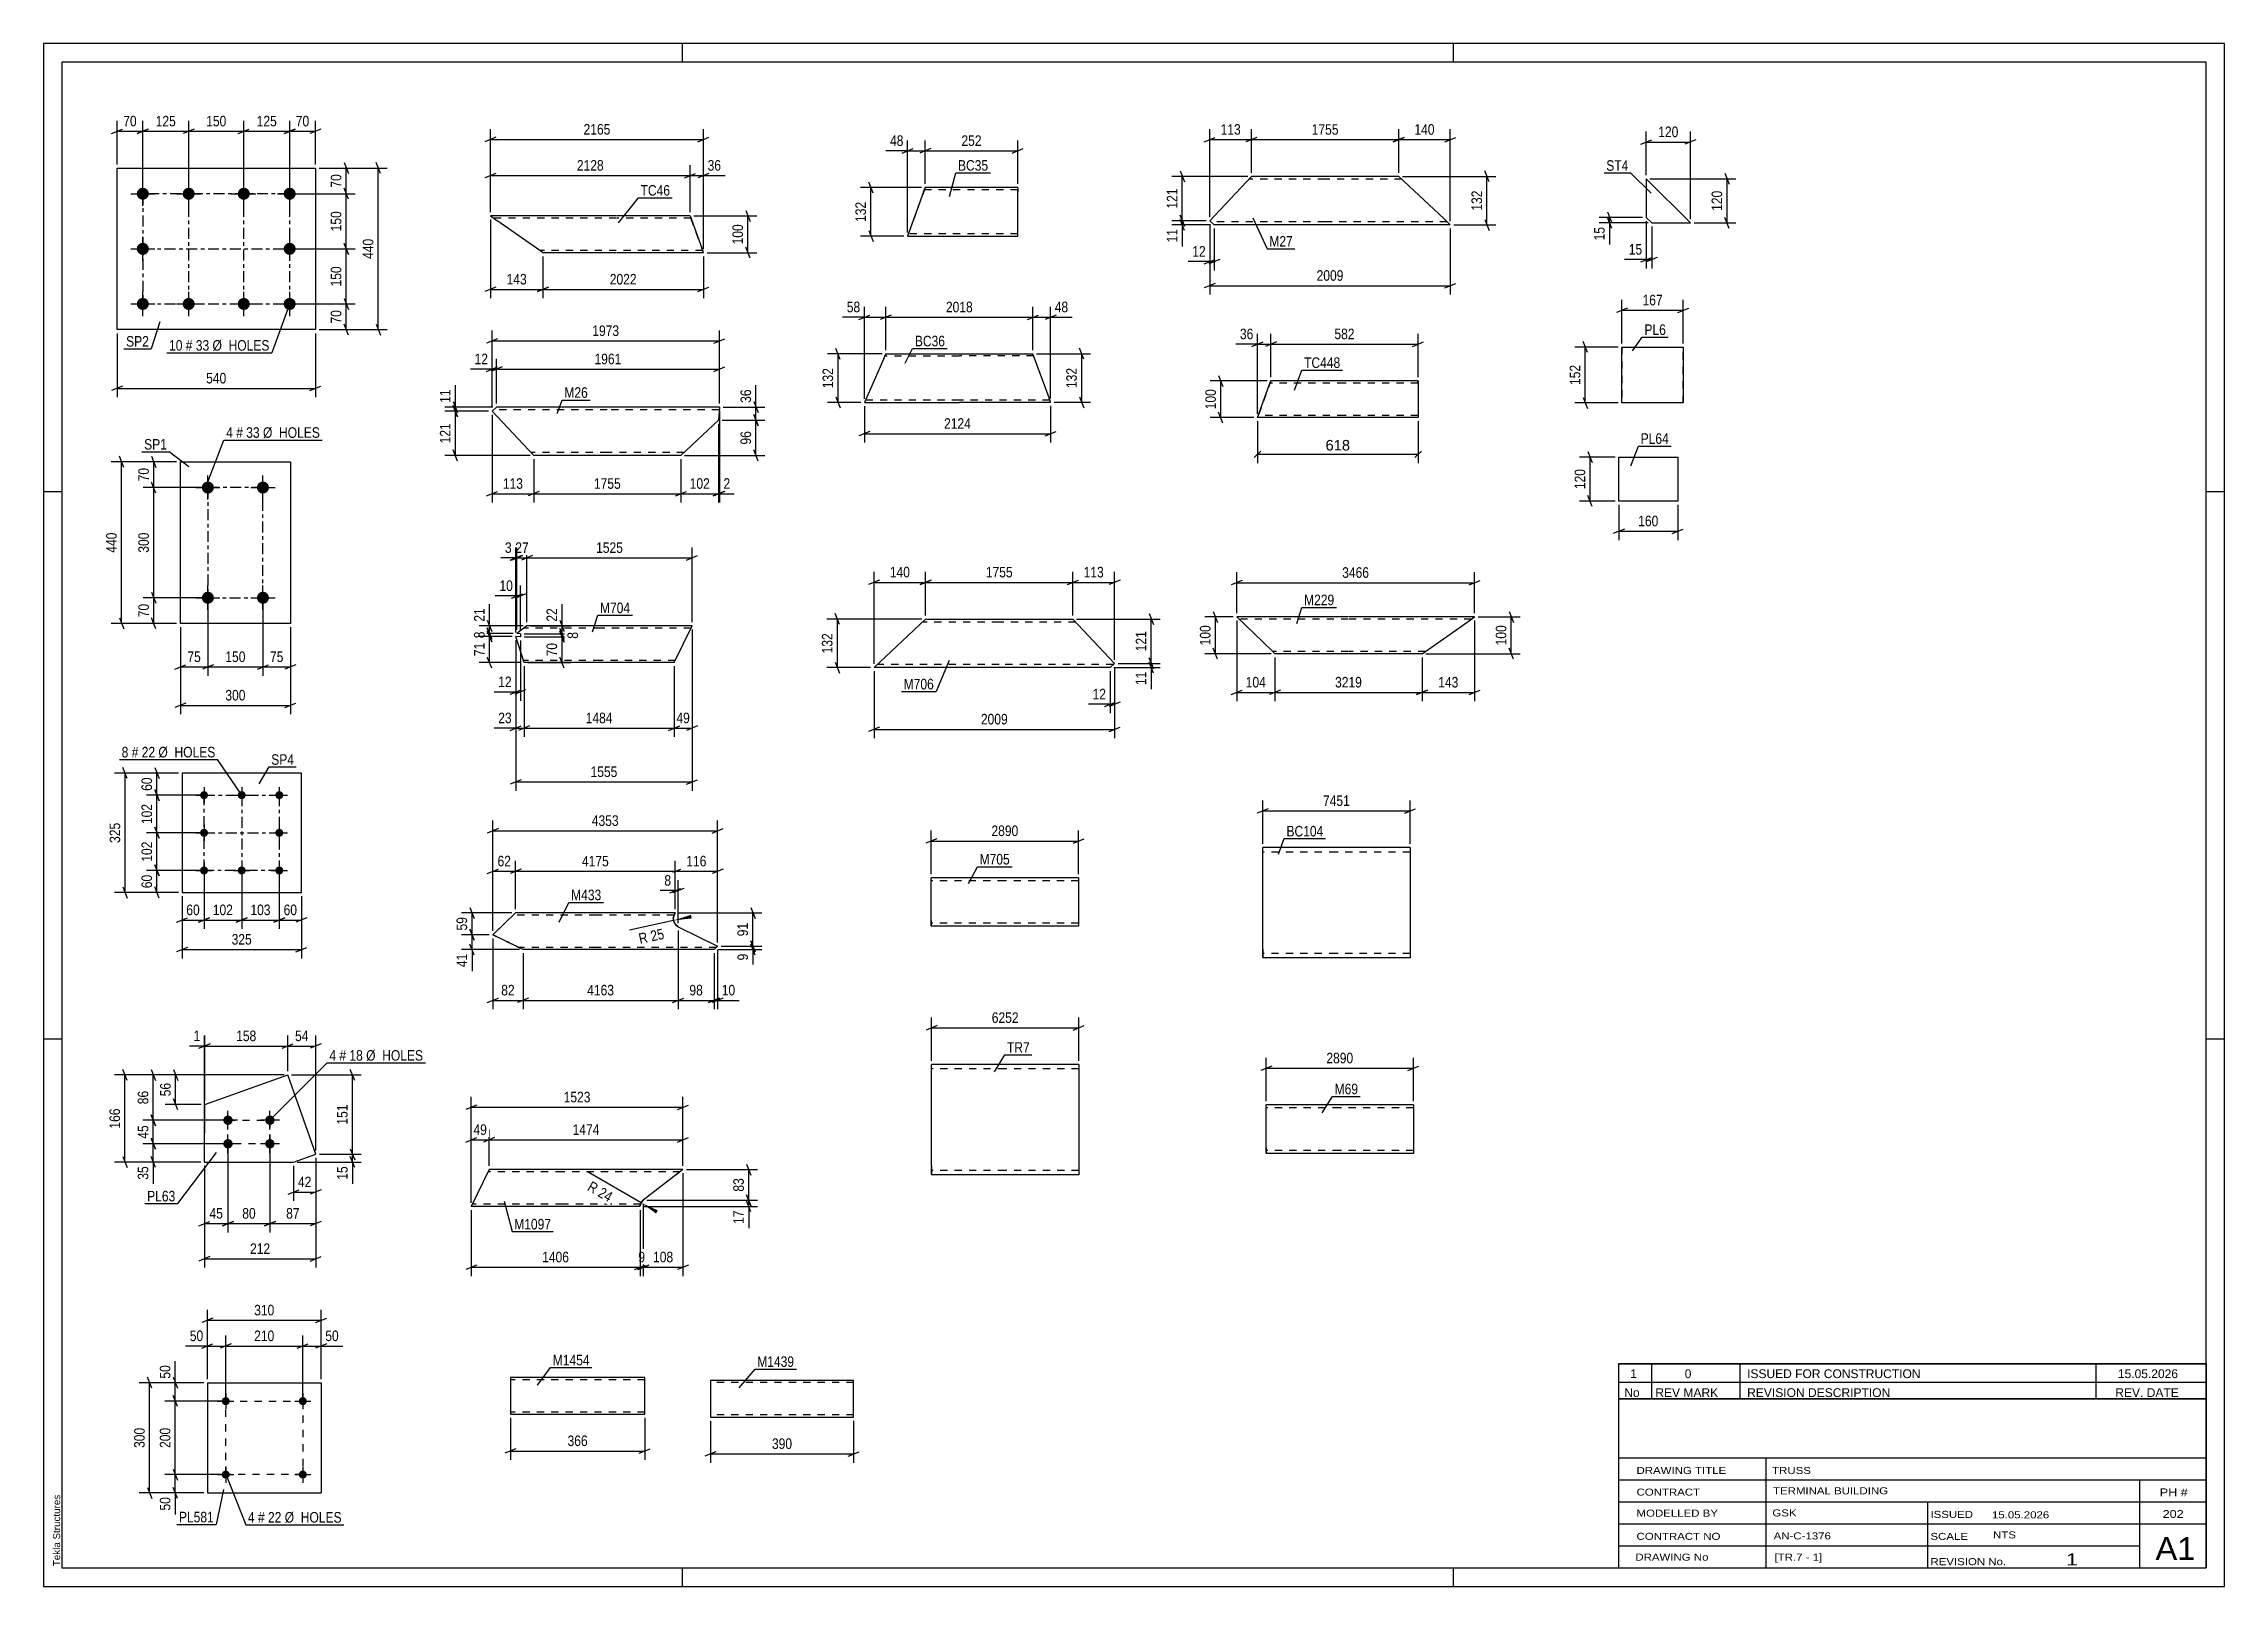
# Paper-space layout 'Layout1' of a CAD drawing. Header units: millimetres. Extents: x 0 to 594, y 0 to 420.
# The model-space entities are those that its viewports show. They can reach past a viewport. Long polylines and large blocks are cut down to what shows.
import ezdxf

# ---------------------------------------------------------------- set-up
doc = ezdxf.new("R2010")
doc.units = ezdxf.units.MM
doc.linetypes.add('DXK_LINE_DOT2', pattern=[3.9198, 1.9599, -1.9599])
doc.linetypes.add('DXK_LINE_DOT3', pattern=[5.9187, 2.979, -0.9799, 0.9799, -0.9799])
doc.layers.add('Viewport layer', color=7, linetype='Continuous', plot=False)
doc.styles.add('Arial', font='ARIAL.TTF', dxfattribs={"height": 0.2})
doc.styles.add('Arial Narrow', font='ARIALN.TTF', dxfattribs={"height": 0.2})

# ---------------------------------------------------------------- blocks, each defined once
blk = doc.blocks.new('Unknown-389636845-1131 - 31973')
at = {"color": 5, "linetype": 'Continuous'}
for p, q in [((594, 420), (0, 420)), ((0, 420), (0, 0)), ((174, 415), (174, 420)), ((384, 415), (384, 420)), ((594, 0), (594, 420)), ((589, 415), (5, 415)), ((5, 415), (5, 5)), ((589, 5), (589, 415)), ((5, 298), (0, 298)), ((594, 298), (589, 298)), ((5, 149), (0, 149)), ((594, 149), (589, 149)), ((0, 0), (594, 0)), ((5, 5), (589, 5)), ((174, 0), (174, 5)), ((384, 0), (384, 5))]:
    blk.add_line(p, q, dxfattribs=at)
at = {"color": 174, "linetype": 'Continuous', "style": 'Arial'}
blk.add_text('Tekla Structures', height=1.9102, rotation=90, dxfattribs=at).set_placement((4.5, 5.5))
blk = doc.blocks.new('Unknown-389636845-32184 - 31973')
at = {"color": 7, "linetype": 'Continuous'}
for p, q in [((429, 51.05), (429, 5)), ((429, 51.05), (589, 51.05)), ((589, 51), (589, 5)), ((429, 35), (589, 35)), ((469.14, 35), (469.14, 5)), ((429, 29), (589, 29)), ((571, 5.05), (571, 29.05)), ((429, 23), (589, 23)), ((513.14, 23), (513.14, 5)), ((429, 17), (589, 17)), ((429, 11), (571, 11)), ((429, 5), (589, 5))]:
    blk.add_line(p, q, dxfattribs=at)
at = {"color": 7, "style": 'Arial Narrow'}
for s, height, width, p in [('DRAWING TITLE', 1.9089, 1.425378, (433.88, 30.61)), ('TRUSS', 1.909, 1.425378, (470.81, 30.59)), ('CONTRACT', 1.909, 1.425378, (433.88, 24.71)), ('TERMINAL BUILDING', 1.9089, 1.425378, (471.06, 25.07)), ('MODELLED BY', 1.9089, 1.425378, (433.88, 18.98)), ('GSK', 1.909, 1.425378, (470.88, 19.04)), ('ISSUED', 1.909, 1.425378, (513.94, 18.64)), ('15.05.2026', 1.909, 1.425378, (530.69, 18.52)), ('CONTRACT NO', 1.9089, 1.425378, (433.88, 12.66)), ('AN-C-1376', 1.909, 1.425378, (471.23, 12.78)), ('SCALE', 1.909, 1.425378, (513.94, 12.65)), ('A1', 6.204, 1.25, (575.24, 7.2)), ('DRAWING No', 1.909, 1.425378, (433.56, 7)), ('[TR.7 - 1]', 1.909, 1.425378, (471.46, 6.99)), ('REVISION No.', 1.9089, 1.425378, (513.94, 5.77)), ('1', 3.34, 1.5, (550.91, 5.68))]:
    blk.add_text(s, height=height, dxfattribs=dict(at, width=width)).set_placement(p)
at = {"color": 7, "linetype": 'Continuous', "style": 'Arial Narrow'}
for s, height, width, p in [('PH #', 2.1, 1.42538, (576.4, 24.55)), ('202', 2.1, 1.42538, (577.19, 18.65)), ('NTS', 1.909, 1.425378, (531, 13.05))]:
    blk.add_text(s, height=height, dxfattribs=dict(at, width=width)).set_placement(p)
blk = doc.blocks.new('Unknown-389636845-32185 - 31973')
at = {"color": 7, "linetype": 'Continuous'}
for p, q in [((429, 60.55), (589, 60.55)), ((589, 60.55), (429, 60.55)), ((429, 60.55), (429, 55.55)), ((438, 60.55), (438, 55.55)), ((462, 60.55), (462, 55.55)), ((559, 60.55), (559, 55.55)), ((589, 60.55), (589, 55.55)), ((429, 55.55), (589, 55.55)), ((429, 55.55), (429, 51.05)), ((429, 55.55), (589, 55.55)), ((438, 55.55), (438, 51.05)), ((462, 55.55), (462, 51.05)), ((559, 55.55), (559, 51.05)), ((589, 55.55), (589, 51.05)), ((589, 51.05), (429, 51.05))]:
    blk.add_line(p, q, dxfattribs=at)
at = {"color": 7, "linetype": 'Continuous', "style": 'Arial Narrow'}
for s, height, width, p in [('No', 2.386, 1.2, (430.54, 51.55)), ('1', 2.39, 1.196471, (432.16, 56.7)), ('REV MARK', 2.386, 1.2, (439, 51.55)), ('0', 2.39, 1.196471, (447, 56.7)), ('REVISION DESCRIPTION', 2.3861, 1.2, (464, 51.55)), ('ISSUED FOR CONSTRUCTION', 2.3861, 1.196471, (464, 56.7)), ('REV. DATE', 2.386, 1.2, (564.28, 51.55)), ('15.05.2026', 2.386, 1.196471, (565, 56.7))]:
    blk.add_text(s, height=height, dxfattribs=dict(at, width=width)).set_placement(p)
blk = doc.blocks.new('Part-389636845-4987 - 4981')
at = {"color": 2, "linetype": 'Continuous'}
for p, q in [((128.57, 183.36), (122.36, 177.42)), ((150.59, 183.36), (128.57, 183.36)), ((172.03, 183.36), (150.69, 183.36)), ((171.51, 181.9), (171.58, 182.16)), ((171.75, 182.8), (171.58, 182.16)), ((172.03, 183.36), (171.75, 182.8)), ((172.84, 179.59), (172.1, 180.16)), ((172.84, 179.59), (183.58, 174.28)), ((129.09, 174.1), (122.36, 177.42)), ((130.59, 173.36), (129.09, 174.1)), ((150.59, 173.36), (130.59, 173.36)), ((182.62, 173.36), (150.69, 173.36)), ((183.58, 174.28), (182.62, 173.36)), ((182.62, 173.36), (182.62, 173.36))]:
    blk.add_line(p, q, dxfattribs=at)
at = {"color": 7, "linetype": 'DXK_LINE_DOT2'}
for p, q in [((127.8, 182.62), (122.36, 177.42)), ((150.59, 182.76), (127.94, 182.76)), ((128.57, 183.36), (128.57, 183.36)), ((171.74, 182.76), (150.69, 182.76)), ((171.58, 182.16), (171.51, 181.9)), ((171.51, 181.9), (171.58, 182.16)), ((171.58, 182.16), (171.51, 181.9)), ((172.1, 180.16), (172.84, 179.59)), ((172.84, 179.59), (172.1, 180.16)), ((172.1, 180.16), (172.84, 179.59)), ((130.59, 173.36), (122.36, 177.42)), ((122.36, 177.42), (128.16, 174.56)), ((129.38, 173.96), (129.09, 174.1)), ((150.59, 173.96), (129.38, 173.96)), ((130.59, 173.36), (130.59, 173.36)), ((183.25, 173.96), (150.69, 173.96)), ((183.58, 174.28), (182.71, 173.45)), ((183.25, 173.96), (183.25, 173.96)), ((183.58, 174.28), (183.58, 174.28)), ((183.58, 174.28), (183.58, 174.28))]:
    blk.add_line(p, q, dxfattribs=at)
at = {"color": 2, "linetype": 'Continuous'}
blk.add_arc((173.91, 181.74), 2.4, 176.2074, 221.2074, dxfattribs=at)
at = {"color": 7, "linetype": 'DXK_LINE_DOT2'}
blk.add_arc((173.91, 181.74), 2.4, 176.2074, 221.2074, dxfattribs=at)
blk.add_arc((173.91, 181.74), 2.4, 176.2074, 221.2074, dxfattribs=at)
blk.add_arc((173.91, 181.74), 2.4, 176.2074, 221.2074, dxfattribs=at)
blk = doc.blocks.new('Part-389636845-2841 - 2825')
at = {"color": 2, "linetype": 'Continuous'}
for p, q in [((353.01, 131.05), (333.01, 131.05)), ((333.01, 119.45), (333.01, 131.05)), ((373.11, 131.05), (353.11, 131.05)), ((373.11, 131.05), (373.11, 117.85)), ((333.01, 119.45), (333.01, 117.85)), ((353.01, 117.85), (333.01, 117.85)), ((373.11, 117.85), (353.11, 117.85))]:
    blk.add_line(p, q, dxfattribs=at)
at = {"color": 7, "linetype": 'DXK_LINE_DOT2'}
for p, q in [((353.01, 130.25), (333.01, 130.25)), ((373.11, 130.25), (353.11, 130.25)), ((333.01, 117.97), (333.01, 119.45)), ((333.01, 118.65), (333.01, 118.71)), ((353.01, 118.65), (333.01, 118.65)), ((373.11, 118.65), (353.11, 118.65)), ((373.11, 118.65), (373.11, 118.71))]:
    blk.add_line(p, q, dxfattribs=at)
blk = doc.blocks.new('Part-389636845-4816 - 4814')
at = {"color": 2, "linetype": 'Continuous'}
for p, q in [((121.71, 373.08), (121.71, 373.08)), ((155.99, 373.08), (121.71, 373.08)), ((121.71, 373.08), (123.43, 371.88)), ((134.28, 364.28), (123.43, 371.88)), ((176.09, 373.08), (156.09, 373.08)), ((176.09, 373.08), (179.3, 364.28)), ((135.49, 363.43), (134.28, 364.28)), ((135.99, 363.08), (135.49, 363.43)), ((135.99, 363.08), (135.99, 363.08)), ((155.99, 363.08), (135.99, 363.08)), ((179.73, 363.08), (156.09, 363.08)), ((179.73, 363.08), (179.3, 364.28))]:
    blk.add_line(p, q, dxfattribs=at)
at = {"color": 7, "linetype": 'DXK_LINE_DOT2'}
for p, q in [((121.71, 373.08), (121.71, 373.08)), ((122.57, 372.48), (122.57, 372.48)), ((155.99, 372.48), (122.57, 372.48)), ((123.43, 371.88), (123.43, 371.88)), ((123.43, 371.88), (123.43, 371.88)), ((176.31, 372.48), (156.09, 372.48)), ((179.73, 363.08), (176.09, 373.08)), ((134.93, 363.82), (134.28, 364.28)), ((135.14, 363.68), (135.14, 363.68)), ((155.99, 363.68), (135.14, 363.68)), ((135.49, 363.43), (135.14, 363.68)), ((135.99, 363.08), (135.99, 363.08)), ((179.51, 363.68), (156.09, 363.68)), ((179.5, 363.73), (179.38, 364.05)), ((179.51, 363.68), (179.5, 363.73))]:
    blk.add_line(p, q, dxfattribs=at)
blk = doc.blocks.new('Part-389636845-2508 - 2491')
at = {"color": 2, "linetype": 'Continuous'}
for p, q in [((317.65, 371.79), (329, 383.86)), ((349, 383.86), (329, 383.86)), ((369.1, 383.86), (349.1, 383.86)), ((369.1, 383.86), (381.44, 372.26)), ((318.86, 370.66), (317.65, 371.79)), ((349, 370.66), (318.86, 370.66)), ((383.14, 370.66), (349.1, 370.66)), ((383.14, 370.66), (381.44, 372.26))]:
    blk.add_line(p, q, dxfattribs=at)
at = {"color": 7, "linetype": 'DXK_LINE_DOT2'}
for p, q in [((349, 383.06), (328.25, 383.06)), ((369.95, 383.06), (349.1, 383.06)), ((349, 371.46), (318.01, 371.46)), ((382.29, 371.46), (349.1, 371.46)), ((381.76, 371.96), (382.04, 371.7)), ((382.04, 371.7), (382.09, 371.65)), ((382.09, 371.65), (382.22, 371.52)), ((382.22, 371.52), (382.29, 371.46))]:
    blk.add_line(p, q, dxfattribs=at)
blk = doc.blocks.new('Part-389636845-4906 - 4900')
at = {"color": 2, "linetype": 'Continuous'}
for p, q in [((355.38, 263.92), (324.97, 263.92)), ((334.6, 254.66), (324.97, 263.92)), ((389.76, 263.92), (355.48, 263.92)), ((375.48, 253.92), (388.04, 262.72)), ((388.04, 262.72), (389.25, 263.57)), ((389.25, 263.57), (389.76, 263.92)), ((335.38, 253.92), (334.6, 254.66)), ((355.38, 253.92), (335.38, 253.92)), ((375.48, 253.92), (355.48, 253.92))]:
    blk.add_line(p, q, dxfattribs=at)
at = {"color": 7, "linetype": 'DXK_LINE_DOT2'}
for p, q in [((355.38, 263.32), (325.59, 263.32)), ((388.9, 263.32), (355.48, 263.32)), ((389.76, 263.92), (389.25, 263.57)), ((355.38, 254.52), (334.75, 254.52)), ((376.33, 254.52), (355.48, 254.52)), ((375.48, 253.92), (375.48, 253.92)), ((377.19, 255.12), (377.19, 255.12)), ((377.19, 255.12), (377.19, 255.12))]:
    blk.add_line(p, q, dxfattribs=at)
blk = doc.blocks.new('Part-389636845-2645 - 2629')
at = {"color": 2, "linetype": 'Continuous'}
for p, q in [((123.36, 321.07), (122.16, 319.94)), ((153.51, 321.07), (123.36, 321.07)), ((184.06, 321.07), (153.61, 321.07)), ((184.06, 321.07), (183.83, 317.49)), ((133.51, 307.87), (122.16, 319.94)), ((183.83, 317.49), (173.61, 307.87)), ((153.51, 307.87), (133.51, 307.87)), ((173.61, 307.87), (153.61, 307.87))]:
    blk.add_line(p, q, dxfattribs=at)
at = {"color": 7, "linetype": 'DXK_LINE_DOT2'}
for p, q in [((184.06, 321.07), (183.99, 320.09)), ((153.51, 320.27), (122.51, 320.27)), ((184.01, 320.27), (153.61, 320.27)), ((153.51, 308.67), (132.76, 308.67)), ((174.46, 308.67), (153.61, 308.67))]:
    blk.add_line(p, q, dxfattribs=at)
blk = doc.blocks.new('Part-389636845-2865 - 2858')
at = {"color": 7, "linetype": 'DXK_LINE_DOT2'}
for p, q in [((334.28, 328.19), (330.64, 318.19)), ((333.93, 327.22), (334, 327.42)), ((334, 327.42), (334.01, 327.45)), ((334.01, 327.45), (334.05, 327.55)), ((334.05, 327.55), (334.06, 327.59)), ((334.06, 327.59), (334.06, 327.59)), ((354.28, 327.59), (334.06, 327.59)), ((334.28, 328.19), (334.28, 328.19)), ((374.38, 327.59), (354.38, 327.59)), ((374.38, 327.84), (374.38, 328.19)), ((330.64, 318.19), (330.64, 318.19)), ((330.86, 318.79), (330.86, 318.79)), ((354.28, 318.79), (330.86, 318.79)), ((374.38, 318.79), (354.38, 318.79)), ((374.38, 318.79), (374.38, 318.93))]:
    blk.add_line(p, q, dxfattribs=at)
at = {"color": 2, "linetype": 'Continuous'}
for p, q in [((330.64, 318.19), (333.85, 326.99)), ((333.85, 326.99), (334.28, 328.19)), ((334.28, 328.19), (334.28, 328.19)), ((354.28, 328.19), (334.28, 328.19)), ((374.38, 328.19), (354.38, 328.19)), ((374.38, 328.19), (374.38, 328.1)), ((374.38, 328.1), (374.38, 326.99)), ((374.38, 326.99), (374.38, 318.19)), ((330.64, 318.19), (330.64, 318.19)), ((354.28, 318.19), (330.64, 318.19)), ((374.38, 318.19), (354.38, 318.19))]:
    blk.add_line(p, q, dxfattribs=at)
blk = doc.blocks.new('Part-389636845-4777 - 4771')
at = {"color": 7, "linetype": 'DXK_LINE_DOT2'}
for p, q in [((240.13, 380.81), (235.33, 367.61)), ((239.9, 380.16), (239.91, 380.21)), ((239.91, 380.21), (239.91, 380.21)), ((265.33, 380.21), (239.91, 380.21)), ((240.13, 380.81), (240.13, 380.81)), ((265.33, 380.71), (265.33, 380.81)), ((265.33, 380.45), (265.33, 379.61)), ((239.78, 379.84), (239.85, 380.03)), ((239.85, 380.03), (239.86, 380.06)), ((239.86, 380.06), (239.9, 380.16)), ((265.33, 379.61), (265.33, 380.06)), ((235.33, 367.61), (235.33, 367.61)), ((235.54, 368.21), (235.54, 368.21)), ((265.33, 368.21), (235.54, 368.21))]:
    blk.add_line(p, q, dxfattribs=at)
at = {"color": 2, "linetype": 'Continuous'}
for p, q in [((239.69, 379.61), (240.13, 380.81)), ((240.13, 380.81), (240.13, 380.81)), ((265.33, 380.81), (240.13, 380.81)), ((265.33, 380.71), (265.33, 380.81)), ((265.33, 380.71), (265.33, 380.45)), ((265.33, 380.45), (265.33, 379.61)), ((239.69, 379.61), (235.33, 367.61)), ((265.33, 367.61), (265.33, 379.61)), ((235.33, 367.61), (235.33, 367.61)), ((235.33, 367.61), (265.33, 367.61))]:
    blk.add_line(p, q, dxfattribs=at)
blk = doc.blocks.new('Part-389636845-29992 - 29991')
at = {"color": 2, "linetype": 'Continuous'}
for p, q in [((220.63, 56.07), (181.64, 56.07)), ((181.64, 56.07), (181.64, 46.16)), ((220.63, 46.07), (220.63, 56.07)), ((181.64, 46.16), (181.64, 46.07)), ((181.64, 46.07), (220.63, 46.07))]:
    blk.add_line(p, q, dxfattribs=at)
at = {"color": 7, "linetype": 'DXK_LINE_DOT2'}
for p, q in [((220.63, 55.47), (181.64, 55.47)), ((181.64, 46.67), (181.64, 46.71)), ((220.63, 46.67), (181.64, 46.67)), ((220.63, 46.67), (220.63, 46.71))]:
    blk.add_line(p, q, dxfattribs=at)
blk = doc.blocks.new('Part-389636845-5572 - 5566')
at = {"color": 2, "linetype": 'Continuous'}
for p, q in [((37.24, 262.15), (37.24, 306.15)), ((37.24, 306.15), (67.24, 306.15)), ((67.24, 306.15), (67.24, 262.15)), ((67.24, 262.15), (37.24, 262.15))]:
    blk.add_line(p, q, dxfattribs=at)
blk = doc.blocks.new('Bolt-389636845-5633 - 5566')
at = {"linetype": 'Continuous'}
for points in [[(44.74, 300.8, -1), (44.74, 297.5, -1)], [(59.74, 300.8, -1), (59.74, 297.5, -1)], [(44.74, 270.8, -1), (44.74, 267.5, -1)], [(59.74, 270.8, -1), (59.74, 267.5, -1)]]:
    blk.add_hatch(color=1, dxfattribs=at).paths.add_polyline_path(points)
at = {"color": 1, "linetype": 'Continuous'}
for p, q in [((41.44, 299.15), (48.04, 299.15)), ((44.74, 295.85), (44.74, 302.45)), ((56.44, 299.15), (63.04, 299.15)), ((59.74, 295.85), (59.74, 302.45)), ((41.44, 269.15), (48.04, 269.15)), ((44.74, 265.85), (44.74, 272.45)), ((56.44, 269.15), (63.04, 269.15)), ((59.74, 265.85), (59.74, 272.45))]:
    blk.add_line(p, q, dxfattribs=at)
blk = doc.blocks.new('Part-389636845-23004 - 23003')
at = {"color": 2, "linetype": 'Continuous'}
for p, q in [((131.65, 261.5), (128.94, 259.41)), ((151.65, 261.5), (131.65, 261.5)), ((176.64, 261.5), (151.75, 261.5)), ((171.75, 251.5), (176.64, 261.5)), ((129.85, 258.51), (128.61, 258.64)), ((130.89, 251.5), (128.61, 258.64)), ((129.93, 259.3), (128.94, 259.41)), ((129.93, 259.3), (129.85, 258.51)), ((151.65, 251.5), (130.89, 251.5)), ((171.75, 251.5), (151.75, 251.5))]:
    blk.add_line(p, q, dxfattribs=at)
at = {"color": 7, "linetype": 'DXK_LINE_DOT2'}
for p, q in [((129.93, 259.3), (129.85, 258.51)), ((151.65, 260.9), (130.87, 260.9)), ((176.34, 260.9), (151.75, 260.9)), ((130.68, 252.15), (130.65, 252.24)), ((130.65, 252.24), (130.68, 252.15)), ((130.68, 252.15), (130.69, 252.1)), ((130.69, 252.1), (130.68, 252.15)), ((151.65, 252.1), (130.69, 252.1)), ((172.04, 252.1), (151.75, 252.1))]:
    blk.add_line(p, q, dxfattribs=at)
blk = doc.blocks.new('Part-389636845-5738 - 5732')
at = {"color": 2, "linetype": 'Continuous'}
for p, q in [((20.02, 342.13), (20.02, 386.13)), ((20.02, 386.13), (74.02, 386.13)), ((74.02, 386.13), (74.02, 342.13)), ((74.02, 342.13), (20.02, 342.13))]:
    blk.add_line(p, q, dxfattribs=at)
blk = doc.blocks.new('Bolt-389636845-5771 - 5732')
at = {"linetype": 'Continuous'}
for points in [[(27.02, 380.78, -1), (27.02, 377.48, -1)], [(39.52, 380.78, -1), (39.52, 377.48, -1)], [(54.52, 380.78, -1), (54.52, 377.48, -1)], [(67.02, 380.78, -1), (67.02, 377.48, -1)], [(27.02, 365.78, -1), (27.02, 362.48, -1)], [(67.02, 365.78, -1), (67.02, 362.48, -1)], [(27.02, 350.78, -1), (27.02, 347.48, -1)], [(39.52, 350.78, -1), (39.52, 347.48, -1)], [(54.52, 350.78, -1), (54.52, 347.48, -1)], [(67.02, 350.78, -1), (67.02, 347.48, -1)]]:
    blk.add_hatch(color=1, dxfattribs=at).paths.add_polyline_path(points)
at = {"color": 1, "linetype": 'Continuous'}
for p, q in [((27.02, 375.83), (27.02, 382.43)), ((39.52, 375.83), (39.52, 382.43)), ((54.52, 375.83), (54.52, 382.43)), ((67.02, 375.83), (67.02, 382.43)), ((23.72, 379.13), (30.32, 379.13)), ((36.22, 379.13), (42.82, 379.13)), ((51.22, 379.13), (57.82, 379.13)), ((63.72, 379.13), (70.32, 379.13)), ((23.72, 364.13), (30.32, 364.13)), ((27.02, 360.83), (27.02, 367.43)), ((63.72, 364.13), (70.32, 364.13)), ((67.02, 360.83), (67.02, 367.43)), ((27.02, 345.83), (27.02, 352.43)), ((39.52, 345.83), (39.52, 352.43)), ((54.52, 345.83), (54.52, 352.43)), ((67.02, 345.83), (67.02, 352.43)), ((23.72, 349.13), (30.32, 349.13)), ((36.22, 349.13), (42.82, 349.13)), ((51.22, 349.13), (57.82, 349.13)), ((63.72, 349.13), (70.32, 349.13))]:
    blk.add_line(p, q, dxfattribs=at)
blk = doc.blocks.new('Part-389636845-23012 - 23011')
at = {"color": 2, "linetype": 'Continuous'}
for p, q in [((121.35, 113.45), (116.46, 103.45)), ((141.35, 113.45), (121.35, 113.45)), ((174.14, 113.45), (141.45, 113.45)), ((174.02, 113.36), (163.35, 105.13)), ((174.02, 113.36), (174.14, 113.45)), ((141.35, 103.45), (116.46, 103.45)), ((162.45, 103.45), (141.45, 103.45)), ((162.44, 103.54), (162.53, 103.8)), ((162.44, 103.54), (162.45, 103.45)), ((162.53, 103.8), (162.74, 104.42)), ((162.74, 104.42), (163.35, 105.13))]:
    blk.add_line(p, q, dxfattribs=at)
at = {"color": 7, "linetype": 'DXK_LINE_DOT2'}
for p, q in [((173.69, 113.1), (172.59, 112.25)), ((174.02, 113.36), (174.02, 113.36)), ((141.35, 112.85), (121.06, 112.85)), ((173.36, 112.85), (141.45, 112.85)), ((141.35, 104.05), (116.76, 104.05)), ((162.61, 104.05), (141.45, 104.05)), ((162.45, 103.45), (162.44, 103.54)), ((162.67, 104.23), (162.66, 104.19)), ((162.74, 104.42), (162.67, 104.23)), ((162.94, 104.65), (162.74, 104.42)), ((162.74, 104.42), (162.74, 104.42))]:
    blk.add_line(p, q, dxfattribs=at)
blk = doc.blocks.new('Part-389636845-5887 - 5881')
at = {"color": 2, "linetype": 'Continuous'}
for p, q in [((436.54, 383.21), (436.54, 372.71)), ((436.54, 383.21), (448.54, 371.21)), ((436.54, 372.71), (438.04, 371.21)), ((438.04, 371.21), (448.54, 371.21))]:
    blk.add_line(p, q, dxfattribs=at)
blk = doc.blocks.new('Part-389636845-6085 - 6079')
at = {"color": 2, "linetype": 'Continuous'}
for p, q in [((37.7, 221.4), (37.7, 188.9)), ((70.2, 221.4), (37.7, 221.4)), ((70.2, 188.9), (70.2, 221.4)), ((37.7, 188.9), (70.2, 188.9))]:
    blk.add_line(p, q, dxfattribs=at)
blk = doc.blocks.new('Bolt-389636845-6118 - 6079')
at = {"linetype": 'Continuous'}
for points in [[(43.7, 216.5, -1), (43.7, 214.3, -1)], [(53.95, 216.5, -1), (53.95, 214.3, -1)], [(64.2, 216.5, -1), (64.2, 214.3, -1)], [(43.7, 206.25, -1), (43.7, 204.05, -1)], [(64.2, 206.25, -1), (64.2, 204.05, -1)], [(43.7, 196, -1), (43.7, 193.8, -1)], [(53.95, 196, -1), (53.95, 193.8, -1)], [(64.2, 196, -1), (64.2, 193.8, -1)]]:
    blk.add_hatch(color=1, dxfattribs=at).paths.add_polyline_path(points)
at = {"color": 1, "linetype": 'Continuous'}
for p, q in [((41.5, 215.4), (45.9, 215.4)), ((43.7, 217.6), (43.7, 213.2)), ((51.75, 215.4), (56.15, 215.4)), ((53.95, 217.6), (53.95, 213.2)), ((62, 215.4), (66.4, 215.4)), ((64.2, 217.6), (64.2, 213.2)), ((41.5, 205.15), (45.9, 205.15)), ((43.7, 207.35), (43.7, 202.95)), ((62, 205.15), (66.4, 205.15)), ((64.2, 207.35), (64.2, 202.95)), ((43.7, 197.1), (43.7, 192.7)), ((53.95, 197.1), (53.95, 192.7)), ((64.2, 197.1), (64.2, 192.7)), ((41.5, 194.9), (45.9, 194.9)), ((51.75, 194.9), (56.15, 194.9)), ((62, 194.9), (66.4, 194.9))]:
    blk.add_line(p, q, dxfattribs=at)
blk = doc.blocks.new('Part-389636845-6225 - 6219')
at = {"color": 2, "linetype": 'Continuous'}
for p, q in [((429.06, 295.46), (429.06, 307.46)), ((429.06, 307.46), (445.11, 307.46)), ((445.11, 307.46), (445.11, 295.46)), ((445.11, 295.46), (429.06, 295.46))]:
    blk.add_line(p, q, dxfattribs=at)
blk = doc.blocks.new('Part-389636845-6268 - 6252')
at = {"color": 2, "linetype": 'Continuous'}
for p, q in [((429.91, 322.2), (429.91, 337.4)), ((429.91, 337.4), (429.91, 337.4)), ((429.91, 337.4), (446.59, 337.4)), ((446.59, 337.4), (446.59, 322.2)), ((429.91, 322.2), (429.91, 322.2)), ((446.59, 322.2), (429.91, 322.2))]:
    blk.add_line(p, q, dxfattribs=at)
at = {"color": 7, "linetype": 'DXK_LINE_DOT2'}
for p, q in [((429.91, 337.4), (429.91, 322.2)), ((429.91, 337.4), (429.91, 337.4)), ((446.59, 322.2), (446.59, 337.4)), ((429.91, 322.2), (429.91, 322.2))]:
    blk.add_line(p, q, dxfattribs=at)
blk = doc.blocks.new('Part-389636845-6301 - 6295')
at = {"color": 2, "linetype": 'Continuous'}
for p, q in [((261.79, 192.92), (241.79, 192.92)), ((241.79, 181.32), (241.79, 192.92)), ((281.89, 192.92), (261.89, 192.92)), ((281.89, 192.92), (281.89, 179.72)), ((241.79, 181.32), (241.79, 179.72)), ((261.79, 179.72), (241.79, 179.72)), ((281.89, 179.72), (261.89, 179.72))]:
    blk.add_line(p, q, dxfattribs=at)
at = {"color": 7, "linetype": 'DXK_LINE_DOT2'}
for p, q in [((261.79, 192.12), (241.79, 192.12)), ((281.89, 192.12), (261.89, 192.12)), ((241.79, 179.84), (241.79, 181.32)), ((241.79, 180.52), (241.79, 180.58)), ((261.79, 180.52), (241.79, 180.52)), ((281.89, 180.52), (261.89, 180.52)), ((281.89, 180.52), (281.89, 180.58))]:
    blk.add_line(p, q, dxfattribs=at)
blk = doc.blocks.new('Part-389636845-6324 - 6318')
at = {"color": 2, "linetype": 'Continuous'}
for p, q in [((238.54, 261.74), (226.21, 250.14)), ((240.25, 263.34), (238.54, 261.74)), ((240.25, 263.34), (260.25, 263.34)), ((260.35, 263.34), (280.35, 263.34)), ((291.7, 251.28), (280.35, 263.34)), ((260.25, 250.14), (226.21, 250.14)), ((290.49, 250.14), (260.35, 250.14)), ((290.49, 250.14), (291.7, 251.28))]:
    blk.add_line(p, q, dxfattribs=at)
at = {"color": 7, "linetype": 'DXK_LINE_DOT2'}
for p, q in [((260.25, 262.54), (239.4, 262.54)), ((281.1, 262.54), (260.35, 262.54)), ((227.06, 250.94), (227.13, 251)), ((260.25, 250.94), (227.06, 250.94)), ((291.34, 250.94), (260.35, 250.94))]:
    blk.add_line(p, q, dxfattribs=at)
blk = doc.blocks.new('Part-389636845-6451 - 6445')
at = {"color": 2, "linetype": 'Continuous'}
for p, q in [((228.85, 334.32), (223.55, 322.32)), ((228.85, 334.32), (229.38, 335.52)), ((229.38, 335.52), (249.38, 335.53)), ((249.48, 335.57), (269.48, 335.57)), ((273.85, 323.57), (269.48, 335.57)), ((223.55, 322.32), (249.38, 322.33)), ((249.48, 322.37), (274.29, 322.37)), ((274.29, 322.37), (273.85, 323.57))]:
    blk.add_line(p, q, dxfattribs=at)
at = {"color": 7, "linetype": 'DXK_LINE_DOT2'}
for p, q in [((249.38, 334.93), (229.12, 334.92)), ((229.34, 335.43), (229.23, 335.17)), ((229.38, 335.52), (229.34, 335.43)), ((269.7, 334.97), (249.48, 334.97)), ((249.38, 322.93), (223.81, 322.92)), ((274.07, 322.97), (249.48, 322.97)), ((274.05, 323.02), (273.93, 323.34)), ((274.07, 322.97), (274.05, 323.02)), ((274.26, 322.46), (274.16, 322.72)), ((274.29, 322.37), (274.26, 322.46))]:
    blk.add_line(p, q, dxfattribs=at)
blk = doc.blocks.new('Part-389636845-6566 - 6560')
at = {"color": 2, "linetype": 'Continuous'}
for p, q in [((261.87, 142.05), (241.87, 142.05)), ((241.87, 114.45), (241.87, 142.05)), ((281.97, 142.05), (261.97, 142.05)), ((281.97, 142.05), (281.97, 112.05)), ((241.87, 114.45), (241.87, 112.05)), ((261.87, 112.05), (241.87, 112.05)), ((281.97, 112.05), (261.97, 112.05))]:
    blk.add_line(p, q, dxfattribs=at)
at = {"color": 7, "linetype": 'DXK_LINE_DOT2'}
for p, q in [((261.87, 140.85), (241.87, 140.85)), ((281.97, 140.85), (261.97, 140.85)), ((241.87, 112.23), (241.87, 114.45)), ((241.87, 113.25), (241.87, 113.34)), ((261.87, 113.25), (241.87, 113.25)), ((281.97, 113.25), (261.97, 113.25)), ((281.97, 113.25), (281.97, 113.34))]:
    blk.add_line(p, q, dxfattribs=at)
blk = doc.blocks.new('Part-389636845-6597 - 6591')
at = {"color": 2, "linetype": 'Continuous'}
for p, q in [((352.08, 201.11), (332.08, 201.11)), ((332.08, 173.51), (332.08, 201.11)), ((372.18, 201.11), (352.18, 201.11)), ((372.18, 201.11), (372.18, 200.93)), ((372.18, 200.93), (372.18, 171.11)), ((332.08, 173.51), (332.08, 171.11)), ((352.08, 171.11), (332.08, 171.11)), ((372.18, 171.11), (352.18, 171.11))]:
    blk.add_line(p, q, dxfattribs=at)
at = {"color": 7, "linetype": 'DXK_LINE_DOT2'}
for p, q in [((352.08, 199.91), (332.08, 199.91)), ((372.18, 199.91), (352.18, 199.91)), ((332.08, 171.29), (332.08, 173.51)), ((332.08, 172.31), (332.08, 172.4)), ((352.08, 172.31), (332.08, 172.31)), ((372.18, 172.31), (352.18, 172.31)), ((372.18, 172.31), (372.18, 172.4))]:
    blk.add_line(p, q, dxfattribs=at)
blk = doc.blocks.new('Part-389636845-6733 - 6727')
at = {"color": 2, "linetype": 'Continuous'}
for p, q in [((43.9, 131.23), (66.48, 139.24)), ((74.14, 117.64), (66.48, 139.24)), ((43.79, 115.49), (43.9, 131.23)), ((43.79, 115.49), (68.08, 115.49)), ((68.08, 115.49), (74.14, 117.64))]:
    blk.add_line(p, q, dxfattribs=at)
blk = doc.blocks.new('Bolt-389636845-6766 - 6727')
at = {"linetype": 'Continuous'}
for points in [[(48.93, 126.91, -1), (51.51, 126.91, -1)], [(60.36, 126.91, -1), (62.93, 126.91, -1)], [(48.93, 120.49, -1), (51.51, 120.49, -1)], [(60.36, 120.49, -1), (62.93, 120.49, -1)]]:
    blk.add_hatch(color=1, dxfattribs=at).paths.add_polyline_path(points)
at = {"color": 1, "linetype": 'Continuous'}
for p, q in [((52.79, 126.91), (47.65, 126.91)), ((50.22, 124.34), (50.22, 129.49)), ((64.22, 126.91), (59.08, 126.91)), ((61.65, 124.34), (61.65, 129.49)), ((52.79, 120.49), (47.65, 120.49)), ((50.22, 117.91), (50.22, 123.06)), ((64.22, 120.49), (59.08, 120.49)), ((61.65, 117.91), (61.65, 123.06))]:
    blk.add_line(p, q, dxfattribs=at)
blk = doc.blocks.new('Part-389636845-29974 - 29973')
at = {"color": 2, "linetype": 'Continuous'}
for p, q in [((163.75, 56.85), (127.15, 56.85)), ((127.15, 56.85), (127.15, 46.94)), ((163.75, 48.05), (163.75, 56.85)), ((163.75, 46.85), (163.75, 48.05)), ((127.15, 46.94), (127.15, 46.85)), ((127.15, 46.85), (163.75, 46.85))]:
    blk.add_line(p, q, dxfattribs=at)
at = {"color": 7, "linetype": 'DXK_LINE_DOT2'}
for p, q in [((163.75, 56.25), (127.15, 56.25)), ((163.75, 56.25), (163.75, 56.2)), ((163.75, 56.2), (163.75, 56.25)), ((163.75, 56.11), (163.75, 56.2)), ((163.75, 56.2), (163.75, 56.11)), ((163.75, 47.5), (163.75, 47.82)), ((127.15, 47.45), (127.15, 47.5)), ((163.75, 47.45), (127.15, 47.45)), ((163.75, 47.45), (163.75, 47.5))]:
    blk.add_line(p, q, dxfattribs=at)
blk = doc.blocks.new('Part-389636845-29981 - 29980')
at = {"color": 2, "linetype": 'Continuous'}
for p, q in [((44.6, 55.43), (44.6, 25.43)), ((44.6, 55.43), (75.6, 55.43)), ((75.6, 55.43), (75.6, 25.43)), ((44.6, 25.43), (75.6, 25.43))]:
    blk.add_line(p, q, dxfattribs=at)
blk = doc.blocks.new('Bolt-389636845-29982 - 29980')
at = {"linetype": 'Continuous'}
for points in [[(50.7, 30.43, -1), (48.5, 30.43, -1)], [(71.7, 30.43, -1), (69.5, 30.43, -1)]]:
    blk.add_hatch(color=1, dxfattribs=at).paths.add_polyline_path(points)
at = {"color": 1, "linetype": 'Continuous'}
for p, q in [((47.4, 30.43), (51.8, 30.43)), ((49.6, 32.63), (49.6, 28.23)), ((68.4, 30.43), (72.8, 30.43)), ((70.6, 32.63), (70.6, 28.23))]:
    blk.add_line(p, q, dxfattribs=at)
blk = doc.blocks.new('Bolt-389636845-29983 - 29980')
at = {"linetype": 'Continuous'}
for points in [[(50.7, 50.43, -1), (48.5, 50.43, -1)], [(71.7, 50.43, -1), (69.5, 50.43, -1)]]:
    blk.add_hatch(color=1, dxfattribs=at).paths.add_polyline_path(points)
at = {"color": 1, "linetype": 'Continuous'}
for p, q in [((47.4, 50.43), (51.8, 50.43)), ((49.6, 52.63), (49.6, 48.23)), ((68.4, 50.43), (72.8, 50.43)), ((70.6, 52.63), (70.6, 48.23))]:
    blk.add_line(p, q, dxfattribs=at)
blk = doc.blocks.new('Rectangle-389636845-5718 - 5566')
at = {"color": 1, "linetype": 'DXK_LINE_DOT3'}
blk.add_lwpolyline([(44.74, 269.15), (59.74, 269.15), (59.74, 299.15), (44.74, 299.15), (44.74, 269.15)], close=True, dxfattribs=at)
blk = doc.blocks.new('Rectangle-389636845-5867 - 5732')
at = {"color": 1, "linetype": 'DXK_LINE_DOT3'}
blk.add_lwpolyline([(27.02, 349.13), (67.02, 349.13), (67.02, 379.13), (27.02, 379.13), (27.02, 349.13)], close=True, dxfattribs=at)
blk = doc.blocks.new('Rectangle-389636845-6205 - 6079')
at = {"color": 1, "linetype": 'DXK_LINE_DOT3'}
blk.add_lwpolyline([(43.7, 215.4), (64.2, 215.4), (64.2, 194.9), (43.7, 194.9), (43.7, 215.4)], close=True, dxfattribs=at)
blk = doc.blocks.new('Rectangle-389636845-6901 - 6727')
at = {"color": 1, "linetype": 'DXK_LINE_DOT2'}
blk.add_lwpolyline([(50.22, 126.91), (61.65, 126.91), (61.65, 120.49), (50.22, 120.49), (50.22, 126.91)], close=True, dxfattribs=at)
blk = doc.blocks.new('Rectangle-389636845-30538 - 29980')
at = {"color": 1, "linetype": 'DXK_LINE_DOT2'}
blk.add_lwpolyline([(49.6, 50.43), (70.6, 50.43), (70.6, 30.43), (49.6, 30.43), (49.6, 50.43)], close=True, dxfattribs=at)
blk = doc.blocks.new('Line-389636845-5860 - 5732')
at = {"color": 1, "linetype": 'DXK_LINE_DOT3'}
blk.add_line((39.52, 349.13), (39.52, 379.13), dxfattribs=at)
blk = doc.blocks.new('Line-389636845-6198 - 6079')
at = {"color": 1, "linetype": 'DXK_LINE_DOT3'}
blk.add_line((54, 215.4), (54, 194.9), dxfattribs=at)
blk = doc.blocks.new('Line-389636845-5853 - 5732')
at = {"color": 1, "linetype": 'DXK_LINE_DOT3'}
blk.add_line((54.52, 349.13), (54.52, 379.13), dxfattribs=at)
blk = doc.blocks.new('Line-389636845-6191 - 6079')
at = {"color": 1, "linetype": 'DXK_LINE_DOT3'}
blk.add_line((43.7, 205.1), (64.2, 205.1), dxfattribs=at)
blk = doc.blocks.new('Line-389636845-5846 - 5732')
at = {"color": 1, "linetype": 'DXK_LINE_DOT3'}
blk.add_line((27.02, 364.13), (67.02, 364.13), dxfattribs=at)
blk = doc.blocks.new('RadiusDimension-389636845-13008 - 4981')
at = {"linetype": 'Continuous'}
blk.add_hatch(color=7, dxfattribs=at).paths.add_polyline_path([(176.54, 181.85), (171.55, 181.28), (176.33, 182.83)])
at = {"color": 7, "linetype": 'Continuous'}
blk.add_line((171.55, 181.28), (159.54, 178.69), dxfattribs=at)
blk.add_arc((173.98, 181.81), 2.49, 141.57025, 242.80676, dxfattribs=at)
at = {"color": 0}
blk.add_wipeout([(169.95, 175.87), (169.06, 179.98), (161.1, 178.26), (161.99, 174.15)], dxfattribs=at)
at = {"color": 3, "style": 'Arial Narrow'}
blk.add_text('R 25', height=2.863, rotation=12.18681, dxfattribs=at).set_placement((162.45, 174.87))
blk = doc.blocks.new('StraightDimension-389636845-12419 - 4981')
at = {"color": 7, "linetype": 'Continuous'}
for p, q in [((172.03, 184.36), (172.03, 197.52)), ((183.58, 175.28), (183.58, 197.52)), ((170.53, 194.07), (173.53, 195.27)), ((172.03, 194.67), (183.58, 194.67)), ((185.08, 195.27), (182.08, 194.07))]:
    blk.add_line(p, q, dxfattribs=at)
at = {"color": 0}
blk.add_wipeout([(181.15, 195.42), (181.15, 199.62), (174.46, 199.62), (174.46, 195.42)], dxfattribs=at)
at = {"color": 3, "style": 'Arial Narrow'}
blk.add_text('116', height=2.863, dxfattribs=at).set_placement((175.06, 196.02))
blk = doc.blocks.new('StraightDimension-389636845-12420 - 4981')
at = {"color": 7, "linetype": 'Continuous'}
for p, q in [((128.57, 184.36), (128.57, 197.52)), ((172.03, 184.36), (172.03, 197.52)), ((130.07, 195.27), (127.07, 194.07)), ((128.57, 194.67), (172.03, 194.67)), ((170.53, 194.07), (173.53, 195.27))]:
    blk.add_line(p, q, dxfattribs=at)
at = {"color": 0}
blk.add_wipeout([(154.56, 195.42), (154.56, 199.62), (146.04, 199.62), (146.04, 195.42)], dxfattribs=at)
at = {"color": 3, "style": 'Arial Narrow'}
blk.add_text('4175', height=2.863, dxfattribs=at).set_placement((146.64, 196.02))
blk = doc.blocks.new('StraightDimension-389636845-12614 - 4981')
at = {"color": 7, "linetype": 'Continuous'}
for p, q in [((182.62, 172.36), (182.62, 157.14)), ((183.58, 173.28), (183.58, 157.14)), ((181.12, 158.94), (184.12, 160.14)), ((185.08, 160.14), (182.08, 158.94)), ((182.62, 159.54), (183.58, 159.54))]:
    blk.add_line(p, q, dxfattribs=at)
at = {"color": 0}
blk.add_wipeout([(188.97, 160.29), (188.97, 164.49), (184.11, 164.49), (184.11, 160.29)], dxfattribs=at)
at = {"color": 7, "linetype": 'Continuous'}
blk.add_line((183.58, 159.54), (189.49, 159.54), dxfattribs=at)
blk.add_line((183.58, 159.54), (189.49, 159.54), dxfattribs=at)
at = {"color": 3, "style": 'Arial Narrow'}
blk.add_text('10', height=2.863, dxfattribs=at).set_placement((184.71, 160.89))
blk = doc.blocks.new('StraightDimension-389636845-12421 - 4981')
at = {"color": 7, "linetype": 'Continuous'}
for p, q in [((122.36, 178.42), (122.36, 197.52)), ((128.57, 184.36), (128.57, 197.52)), ((120.86, 194.07), (123.86, 195.27)), ((122.36, 194.67), (128.57, 194.67)), ((130.07, 195.27), (127.07, 194.07))]:
    blk.add_line(p, q, dxfattribs=at)
at = {"color": 0}
blk.add_wipeout([(127.9, 195.42), (127.9, 199.62), (123.04, 199.62), (123.04, 195.42)], dxfattribs=at)
at = {"color": 3, "style": 'Arial Narrow'}
blk.add_text('62', height=2.863, dxfattribs=at).set_placement((123.64, 196.02))
blk = doc.blocks.new('StraightDimension-389636845-17444 - 4981')
at = {"color": 7, "linetype": 'Continuous'}
for p, q in [((172.03, 184.36), (172.03, 192.26)), ((172.84, 180.59), (172.84, 192.26)), ((170.53, 188.81), (173.53, 190.01)), ((174.34, 190.01), (171.34, 188.81)), ((172.03, 189.41), (172.84, 189.41))]:
    blk.add_line(p, q, dxfattribs=at)
at = {"color": 0}
blk.add_wipeout([(171.5, 190.16), (171.5, 194.36), (168.48, 194.36), (168.48, 190.16)], dxfattribs=at)
at = {"color": 7, "linetype": 'Continuous'}
blk.add_line((172.03, 189.41), (167.95, 189.41), dxfattribs=at)
blk.add_line((172.03, 189.41), (167.95, 189.41), dxfattribs=at)
at = {"color": 3, "style": 'Arial Narrow'}
blk.add_text('8', height=2.86, dxfattribs=at).set_placement((169.08, 190.76))
blk = doc.blocks.new('StraightDimension-389636845-12743 - 4981')
at = {"color": 7, "linetype": 'Continuous'}
for p, q in [((192.59, 184.86), (193.79, 181.86)), ((173.03, 183.36), (195.59, 183.36)), ((193.19, 174.28), (193.19, 183.36)), ((184.58, 174.28), (195.59, 174.28)), ((193.79, 172.78), (192.59, 175.78))]:
    blk.add_line(p, q, dxfattribs=at)
at = {"color": 0}
blk.add_wipeout([(192.44, 181.25), (188.24, 181.25), (188.24, 176.39), (192.44, 176.39)], dxfattribs=at)
at = {"color": 3, "style": 'Arial Narrow'}
blk.add_text('91', height=2.863, rotation=90.00021, dxfattribs=at).set_placement((191.84, 176.99))
blk = doc.blocks.new('StraightDimension-389636845-12615 - 4981')
at = {"color": 7, "linetype": 'Continuous'}
for p, q in [((172.84, 178.59), (172.84, 157.14)), ((182.62, 172.36), (182.62, 157.14)), ((171.34, 158.94), (174.34, 160.14)), ((172.84, 159.54), (182.62, 159.54)), ((184.12, 160.14), (181.12, 158.94))]:
    blk.add_line(p, q, dxfattribs=at)
at = {"color": 0}
blk.add_wipeout([(180.16, 160.29), (180.16, 164.49), (175.3, 164.49), (175.3, 160.29)], dxfattribs=at)
at = {"color": 3, "style": 'Arial Narrow'}
blk.add_text('98', height=2.863, dxfattribs=at).set_placement((175.9, 160.89))
blk = doc.blocks.new('StraightDimension-389636845-12744 - 4981')
at = {"color": 7, "linetype": 'Continuous'}
for p, q in [((183.62, 173.36), (195.59, 173.36)), ((184.58, 174.28), (195.59, 174.28)), ((192.59, 175.78), (193.79, 172.78)), ((193.79, 171.86), (192.59, 174.86)), ((193.19, 173.36), (193.19, 174.28))]:
    blk.add_line(p, q, dxfattribs=at)
at = {"color": 0}
blk.add_wipeout([(192.44, 172.83), (188.24, 172.83), (188.24, 169.81), (192.44, 169.81)], dxfattribs=at)
at = {"color": 7, "linetype": 'Continuous'}
blk.add_line((193.19, 173.36), (193.19, 169.28), dxfattribs=at)
blk.add_line((193.19, 173.36), (193.19, 169.28), dxfattribs=at)
at = {"color": 3, "style": 'Arial Narrow'}
blk.add_text('9', height=2.86, rotation=90.00021, dxfattribs=at).set_placement((191.84, 170.41))
blk = doc.blocks.new('StraightDimension-389636845-12616 - 4981')
at = {"color": 7, "linetype": 'Continuous'}
for p, q in [((172.84, 178.59), (172.84, 157.14)), ((130.59, 172.36), (130.59, 157.14)), ((132.09, 160.14), (129.09, 158.94)), ((130.59, 159.54), (172.84, 159.54)), ((171.34, 158.94), (174.34, 160.14))]:
    blk.add_line(p, q, dxfattribs=at)
at = {"color": 0}
blk.add_wipeout([(155.97, 160.29), (155.97, 164.49), (147.46, 164.49), (147.46, 160.29)], dxfattribs=at)
at = {"color": 3, "style": 'Arial Narrow'}
blk.add_text('4163', height=2.863, dxfattribs=at).set_placement((148.06, 160.89))
blk = doc.blocks.new('StraightDimension-389636845-12617 - 4981')
at = {"color": 7, "linetype": 'Continuous'}
for p, q in [((122.36, 176.42), (122.36, 157.14)), ((130.59, 172.36), (130.59, 157.14)), ((120.86, 158.94), (123.86, 160.14)), ((122.36, 159.54), (130.59, 159.54)), ((132.09, 160.14), (129.09, 158.94))]:
    blk.add_line(p, q, dxfattribs=at)
at = {"color": 0}
blk.add_wipeout([(128.91, 160.29), (128.91, 164.49), (124.05, 164.49), (124.05, 160.29)], dxfattribs=at)
at = {"color": 3, "style": 'Arial Narrow'}
blk.add_text('82', height=2.863, dxfattribs=at).set_placement((124.65, 160.89))
blk = doc.blocks.new('StraightDimension-389636845-13084 - 4981')
at = {"color": 7, "linetype": 'Continuous'}
for p, q in [((116.09, 184.86), (117.29, 181.86)), ((127.57, 183.36), (113.84, 183.36)), ((117.29, 175.92), (116.09, 178.92)), ((116.69, 177.42), (116.69, 183.36)), ((121.36, 177.42), (113.84, 177.42))]:
    blk.add_line(p, q, dxfattribs=at)
at = {"color": 0}
blk.add_wipeout([(115.94, 182.82), (111.74, 182.82), (111.74, 177.96), (115.94, 177.96)], dxfattribs=at)
at = {"color": 3, "style": 'Arial Narrow'}
blk.add_text('59', height=2.863, rotation=90.00021, dxfattribs=at).set_placement((115.34, 178.56))
blk = doc.blocks.new('StraightDimension-389636845-13085 - 4981')
at = {"color": 7, "linetype": 'Continuous'}
for p, q in [((116.09, 178.92), (117.29, 175.92)), ((121.36, 177.42), (113.84, 177.42)), ((129.59, 173.36), (113.84, 173.36)), ((117.29, 171.86), (116.09, 174.86)), ((116.69, 173.36), (116.69, 177.42))]:
    blk.add_line(p, q, dxfattribs=at)
at = {"color": 0}
blk.add_wipeout([(115.94, 172.83), (111.74, 172.83), (111.74, 167.98), (115.94, 167.98)], dxfattribs=at)
at = {"color": 7, "linetype": 'Continuous'}
blk.add_line((116.69, 173.36), (116.69, 167.45), dxfattribs=at)
blk.add_line((116.69, 173.36), (116.69, 167.45), dxfattribs=at)
at = {"color": 3, "style": 'Arial Narrow'}
blk.add_text('41', height=2.863, rotation=90.00021, dxfattribs=at).set_placement((115.34, 168.58))
blk = doc.blocks.new('StraightDimension-389636845-30596 - 4981')
at = {"color": 7, "linetype": 'Continuous'}
for p, q in [((122.36, 178.42), (122.36, 208.54)), ((183.58, 175.28), (183.58, 208.54)), ((123.86, 206.29), (120.86, 205.09)), ((122.36, 205.69), (183.58, 205.69)), ((182.08, 205.09), (185.08, 206.29))]:
    blk.add_line(p, q, dxfattribs=at)
at = {"color": 0}
blk.add_wipeout([(157.23, 206.44), (157.23, 210.64), (148.72, 210.64), (148.72, 206.44)], dxfattribs=at)
at = {"color": 3, "style": 'Arial Narrow'}
blk.add_text('4353', height=2.863, dxfattribs=at).set_placement((149.32, 207.04))
blk = doc.blocks.new('StraightDimension-389636845-2844 - 2825')
at = {"color": 7, "linetype": 'Continuous'}
for p, q in [((333.01, 132.05), (333.01, 143.9)), ((373.11, 132.05), (373.11, 143.9)), ((334.51, 141.65), (331.51, 140.45)), ((333.01, 141.05), (373.11, 141.05)), ((371.61, 140.45), (374.61, 141.65))]:
    blk.add_line(p, q, dxfattribs=at)
at = {"color": 0}
blk.add_wipeout([(357.32, 141.8), (357.32, 146), (348.8, 146), (348.8, 141.8)], dxfattribs=at)
at = {"color": 3, "style": 'Arial Narrow'}
blk.add_text('2890', height=2.863, dxfattribs=at).set_placement((349.4, 142.4))
blk = doc.blocks.new('StraightDimension-389636845-4838 - 4814')
at = {"color": 7, "linetype": 'Continuous'}
for p, q in [((191.24, 374.58), (192.44, 371.58)), ((177.09, 373.08), (194.24, 373.08)), ((191.84, 363.08), (191.84, 373.08)), ((180.73, 363.08), (194.24, 363.08)), ((192.44, 361.58), (191.24, 364.58))]:
    blk.add_line(p, q, dxfattribs=at)
at = {"color": 0}
blk.add_wipeout([(191.09, 371.43), (186.89, 371.43), (186.89, 364.74), (191.09, 364.74)], dxfattribs=at)
at = {"color": 3, "style": 'Arial Narrow'}
blk.add_text('100', height=2.863, rotation=90.00021, dxfattribs=at).set_placement((190.49, 365.34))
blk = doc.blocks.new('StraightDimension-389636845-17733 - 4814')
at = {"color": 7, "linetype": 'Continuous'}
for p, q in [((123.21, 394.5), (120.21, 393.3)), ((121.71, 374.08), (121.71, 396.75)), ((121.71, 393.9), (179.73, 393.9)), ((178.23, 393.3), (181.23, 394.5)), ((179.73, 364.08), (179.73, 396.75))]:
    blk.add_line(p, q, dxfattribs=at)
at = {"color": 0}
blk.add_wipeout([(154.98, 394.65), (154.98, 398.85), (146.47, 398.85), (146.47, 394.65)], dxfattribs=at)
at = {"color": 3, "style": 'Arial Narrow'}
blk.add_text('2165', height=2.863, dxfattribs=at).set_placement((147.07, 395.25))
blk = doc.blocks.new('StraightDimension-389636845-17646 - 4814')
at = {"color": 7, "linetype": 'Continuous'}
for p, q in [((121.71, 374.08), (121.71, 386.93)), ((176.09, 374.08), (176.09, 386.93)), ((123.21, 384.68), (120.21, 383.48)), ((121.71, 384.08), (176.09, 384.08)), ((174.59, 383.48), (177.59, 384.68))]:
    blk.add_line(p, q, dxfattribs=at)
at = {"color": 0}
blk.add_wipeout([(153.16, 384.83), (153.16, 389.03), (144.65, 389.03), (144.65, 384.83)], dxfattribs=at)
at = {"color": 3, "style": 'Arial Narrow'}
blk.add_text('2128', height=2.863, dxfattribs=at).set_placement((145.25, 385.43))
blk = doc.blocks.new('StraightDimension-389636845-17645 - 4814')
at = {"color": 7, "linetype": 'Continuous'}
for p, q in [((176.09, 374.08), (176.09, 386.93)), ((179.73, 364.08), (179.73, 386.93)), ((174.59, 383.48), (177.59, 384.68)), ((176.09, 384.08), (179.73, 384.08)), ((181.23, 384.68), (178.23, 383.48))]:
    blk.add_line(p, q, dxfattribs=at)
at = {"color": 0}
blk.add_wipeout([(185.11, 384.83), (185.11, 389.03), (180.26, 389.03), (180.26, 384.83)], dxfattribs=at)
at = {"color": 7, "linetype": 'Continuous'}
blk.add_line((179.73, 384.08), (185.64, 384.08), dxfattribs=at)
blk.add_line((179.73, 384.08), (185.64, 384.08), dxfattribs=at)
at = {"color": 3, "style": 'Arial Narrow'}
blk.add_text('36', height=2.863, dxfattribs=at).set_placement((180.86, 385.43))
blk = doc.blocks.new('StraightDimension-389636845-17689 - 4814')
at = {"color": 7, "linetype": 'Continuous'}
for p, q in [((135.99, 362.08), (135.99, 350.68)), ((179.73, 362.08), (179.73, 350.68)), ((137.49, 353.68), (134.49, 352.48)), ((135.99, 353.08), (179.73, 353.08)), ((178.23, 352.48), (181.23, 353.68))]:
    blk.add_line(p, q, dxfattribs=at)
at = {"color": 0}
blk.add_wipeout([(162.12, 353.83), (162.12, 358.03), (153.61, 358.03), (153.61, 353.83)], dxfattribs=at)
at = {"color": 3, "style": 'Arial Narrow'}
blk.add_text('2022', height=2.863, dxfattribs=at).set_placement((154.21, 354.43))
blk = doc.blocks.new('StraightDimension-389636845-17690 - 4814')
at = {"color": 7, "linetype": 'Continuous'}
for p, q in [((121.71, 372.08), (121.71, 350.68)), ((135.99, 362.08), (135.99, 350.68)), ((123.21, 353.68), (120.21, 352.48)), ((121.71, 353.08), (135.99, 353.08)), ((134.49, 352.48), (137.49, 353.68))]:
    blk.add_line(p, q, dxfattribs=at)
at = {"color": 0}
blk.add_wipeout([(132.19, 353.83), (132.19, 358.03), (125.51, 358.03), (125.51, 353.83)], dxfattribs=at)
at = {"color": 3, "style": 'Arial Narrow'}
blk.add_text('143', height=2.863, dxfattribs=at).set_placement((126.11, 354.43))
blk = doc.blocks.new('StraightDimension-389636845-2540 - 2491')
at = {"color": 7, "linetype": 'Continuous'}
for p, q in [((370.6, 394.46), (367.6, 393.26)), ((369.1, 384.86), (369.1, 396.71)), ((369.1, 393.86), (383.14, 393.86)), ((381.64, 393.26), (384.64, 394.46)), ((383.14, 371.66), (383.14, 396.71))]:
    blk.add_line(p, q, dxfattribs=at)
at = {"color": 0}
blk.add_wipeout([(379.46, 394.61), (379.46, 398.81), (372.78, 398.81), (372.78, 394.61)], dxfattribs=at)
at = {"color": 3, "style": 'Arial Narrow'}
blk.add_text('140', height=2.863, dxfattribs=at).set_placement((373.38, 395.21))
blk = doc.blocks.new('StraightDimension-389636845-2524 - 2491')
at = {"color": 7, "linetype": 'Continuous'}
for p, q in [((330.5, 394.46), (327.5, 393.26)), ((329, 384.86), (329, 396.71)), ((329, 393.86), (369.1, 393.86)), ((367.6, 393.26), (370.6, 394.46)), ((369.1, 384.86), (369.1, 396.71))]:
    blk.add_line(p, q, dxfattribs=at)
at = {"color": 0}
blk.add_wipeout([(353.31, 394.61), (353.31, 398.81), (344.8, 398.81), (344.8, 394.61)], dxfattribs=at)
at = {"color": 3, "style": 'Arial Narrow'}
blk.add_text('1755', height=2.863, dxfattribs=at).set_placement((345.4, 395.21))
blk = doc.blocks.new('StraightDimension-389636845-2511 - 2491')
at = {"color": 7, "linetype": 'Continuous'}
for p, q in [((316.15, 393.26), (319.15, 394.46)), ((317.65, 372.79), (317.65, 396.71)), ((317.65, 393.86), (329, 393.86)), ((330.5, 394.46), (327.5, 393.26)), ((329, 384.86), (329, 396.71))]:
    blk.add_line(p, q, dxfattribs=at)
at = {"color": 0}
blk.add_wipeout([(326.67, 394.61), (326.67, 398.81), (319.99, 398.81), (319.99, 394.61)], dxfattribs=at)
at = {"color": 3, "style": 'Arial Narrow'}
blk.add_text('113', height=2.863, dxfattribs=at).set_placement((320.59, 395.21))
blk = doc.blocks.new('StraightDimension-389636845-2554 - 2491')
at = {"color": 7, "linetype": 'Continuous'}
for p, q in [((370.1, 383.86), (395.54, 383.86)), ((393.74, 382.36), (392.54, 385.36)), ((393.14, 370.66), (393.14, 383.86)), ((384.14, 370.66), (395.54, 370.66)), ((392.54, 372.16), (393.74, 369.16))]:
    blk.add_line(p, q, dxfattribs=at)
at = {"color": 0}
blk.add_wipeout([(392.39, 380.6), (388.19, 380.6), (388.19, 373.92), (392.39, 373.92)], dxfattribs=at)
at = {"color": 3, "style": 'Arial Narrow'}
blk.add_text('132', height=2.863, rotation=90.00021, dxfattribs=at).set_placement((391.79, 374.52))
blk = doc.blocks.new('StraightDimension-389636845-2584 - 2491')
at = {"color": 7, "linetype": 'Continuous'}
for p, q in [((328, 383.86), (307.3, 383.86)), ((309.55, 385.36), (310.75, 382.36)), ((310.15, 371.79), (310.15, 383.86)), ((316.65, 371.79), (307.3, 371.79)), ((310.75, 370.29), (309.55, 373.29))]:
    blk.add_line(p, q, dxfattribs=at)
at = {"color": 0}
blk.add_wipeout([(309.4, 381.17), (305.2, 381.17), (305.2, 374.49), (309.4, 374.49)], dxfattribs=at)
at = {"color": 3, "style": 'Arial Narrow'}
blk.add_text('121', height=2.863, rotation=90.00021, dxfattribs=at).set_placement((308.8, 375.09))
blk = doc.blocks.new('StraightDimension-389636845-2568 - 2491')
at = {"color": 7, "linetype": 'Continuous'}
for p, q in [((316.65, 371.79), (307.3, 371.79)), ((317.86, 370.66), (307.3, 370.66)), ((309.55, 373.29), (310.75, 370.29)), ((310.75, 369.16), (309.55, 372.16)), ((310.15, 370.66), (310.15, 371.79))]:
    blk.add_line(p, q, dxfattribs=at)
at = {"color": 0}
blk.add_wipeout([(309.4, 370.14), (305.2, 370.14), (305.2, 365.28), (309.4, 365.28)], dxfattribs=at)
at = {"color": 7, "linetype": 'Continuous'}
blk.add_line((310.15, 370.66), (310.15, 364.76), dxfattribs=at)
blk.add_line((310.15, 370.66), (310.15, 364.76), dxfattribs=at)
at = {"color": 3, "style": 'Arial Narrow'}
blk.add_text('11', height=2.863, rotation=90.00021, dxfattribs=at).set_placement((308.8, 365.88))
blk = doc.blocks.new('StraightDimension-389636845-2601 - 2491')
at = {"color": 7, "linetype": 'Continuous'}
for p, q in [((317.65, 370.79), (317.65, 358.26)), ((318.86, 369.66), (318.86, 358.26)), ((316.15, 360.06), (319.15, 361.26)), ((320.36, 361.26), (317.36, 360.06)), ((317.65, 360.66), (318.86, 360.66))]:
    blk.add_line(p, q, dxfattribs=at)
at = {"color": 0}
blk.add_wipeout([(317.13, 361.41), (317.13, 365.61), (312.27, 365.61), (312.27, 361.41)], dxfattribs=at)
at = {"color": 7, "linetype": 'Continuous'}
blk.add_line((317.65, 360.66), (311.75, 360.66), dxfattribs=at)
blk.add_line((317.65, 360.66), (311.75, 360.66), dxfattribs=at)
at = {"color": 3, "style": 'Arial Narrow'}
blk.add_text('12', height=2.863, dxfattribs=at).set_placement((312.87, 362.01))
blk = doc.blocks.new('StraightDimension-389636845-2615 - 2491')
at = {"color": 7, "linetype": 'Continuous'}
for p, q in [((317.65, 370.79), (317.65, 351.7)), ((383.14, 369.66), (383.14, 351.7)), ((319.15, 354.7), (316.15, 353.5)), ((317.65, 354.1), (383.14, 354.1)), ((381.64, 353.5), (384.64, 354.7))]:
    blk.add_line(p, q, dxfattribs=at)
at = {"color": 0}
blk.add_wipeout([(354.65, 354.85), (354.65, 359.05), (346.14, 359.05), (346.14, 354.85)], dxfattribs=at)
at = {"color": 3, "style": 'Arial Narrow'}
blk.add_text('2009', height=2.863, dxfattribs=at).set_placement((346.74, 355.45))
blk = doc.blocks.new('StraightDimension-389636845-4930 - 4900')
at = {"color": 7, "linetype": 'Continuous'}
for p, q in [((323.97, 263.92), (316.32, 263.92)), ((318.57, 265.42), (319.77, 262.42)), ((319.17, 253.92), (319.17, 263.92)), ((334.38, 253.92), (316.32, 253.92)), ((319.77, 252.42), (318.57, 255.42))]:
    blk.add_line(p, q, dxfattribs=at)
at = {"color": 0}
blk.add_wipeout([(318.42, 262.26), (314.22, 262.26), (314.22, 255.58), (318.42, 255.58)], dxfattribs=at)
at = {"color": 3, "style": 'Arial Narrow'}
blk.add_text('100', height=2.863, rotation=90.00021, dxfattribs=at).set_placement((317.82, 256.18))
blk = doc.blocks.new('StraightDimension-389636845-4958 - 4900')
at = {"color": 7, "linetype": 'Continuous'}
for p, q in [((390.76, 263.92), (402.16, 263.92)), ((399.16, 265.42), (400.36, 262.42)), ((399.76, 253.92), (399.76, 263.92)), ((376.48, 253.92), (402.16, 253.92)), ((400.36, 252.42), (399.16, 255.42))]:
    blk.add_line(p, q, dxfattribs=at)
at = {"color": 0}
blk.add_wipeout([(399.01, 262.26), (394.81, 262.26), (394.81, 255.58), (399.01, 255.58)], dxfattribs=at)
at = {"color": 3, "style": 'Arial Narrow'}
blk.add_text('100', height=2.863, rotation=90.00021, dxfattribs=at).set_placement((398.41, 256.18))
blk = doc.blocks.new('StraightDimension-389636845-17508 - 4900')
at = {"color": 7, "linetype": 'Continuous'}
for p, q in [((389.76, 262.92), (389.76, 240.97)), ((375.48, 252.92), (375.48, 240.97)), ((376.98, 243.97), (373.98, 242.77)), ((388.26, 242.77), (391.26, 243.97)), ((375.48, 243.37), (389.76, 243.37))]:
    blk.add_line(p, q, dxfattribs=at)
at = {"color": 0}
blk.add_wipeout([(385.96, 244.12), (385.96, 248.32), (379.27, 248.32), (379.27, 244.12)], dxfattribs=at)
at = {"color": 3, "style": 'Arial Narrow'}
blk.add_text('143', height=2.863, dxfattribs=at).set_placement((379.87, 244.72))
blk = doc.blocks.new('StraightDimension-389636845-17509 - 4900')
at = {"color": 7, "linetype": 'Continuous'}
for p, q in [((335.38, 252.92), (335.38, 240.97)), ((375.48, 252.92), (375.48, 240.97)), ((336.88, 243.97), (333.88, 242.77)), ((373.98, 242.77), (376.98, 243.97)), ((335.38, 243.37), (375.48, 243.37))]:
    blk.add_line(p, q, dxfattribs=at)
at = {"color": 0}
blk.add_wipeout([(359.68, 244.12), (359.68, 248.32), (351.17, 248.32), (351.17, 244.12)], dxfattribs=at)
at = {"color": 3, "style": 'Arial Narrow'}
blk.add_text('3219', height=2.863, dxfattribs=at).set_placement((351.77, 244.72))
blk = doc.blocks.new('StraightDimension-389636845-17510 - 4900')
at = {"color": 7, "linetype": 'Continuous'}
for p, q in [((324.97, 262.92), (324.97, 240.97)), ((335.38, 252.92), (335.38, 240.97)), ((323.47, 242.77), (326.47, 243.97)), ((336.88, 243.97), (333.88, 242.77)), ((324.97, 243.37), (335.38, 243.37))]:
    blk.add_line(p, q, dxfattribs=at)
at = {"color": 0}
blk.add_wipeout([(333.51, 244.12), (333.51, 248.32), (326.83, 248.32), (326.83, 244.12)], dxfattribs=at)
at = {"color": 3, "style": 'Arial Narrow'}
blk.add_text('104', height=2.863, dxfattribs=at).set_placement((327.43, 244.72))
blk = doc.blocks.new('StraightDimension-389636845-17570 - 4900')
at = {"color": 7, "linetype": 'Continuous'}
for p, q in [((326.47, 273.83), (323.47, 272.63)), ((324.97, 264.92), (324.97, 276.08)), ((388.26, 272.63), (391.26, 273.83)), ((389.76, 264.92), (389.76, 276.08)), ((324.97, 273.23), (389.76, 273.23))]:
    blk.add_line(p, q, dxfattribs=at)
at = {"color": 0}
blk.add_wipeout([(361.62, 273.98), (361.62, 278.18), (353.11, 278.18), (353.11, 273.98)], dxfattribs=at)
at = {"color": 3, "style": 'Arial Narrow'}
blk.add_text('3466', height=2.863, dxfattribs=at).set_placement((353.71, 274.58))
blk = doc.blocks.new('StraightDimension-389636845-2729 - 2629')
at = {"color": 7, "linetype": 'Continuous'}
for p, q in [((122.36, 321.07), (109.31, 321.07)), ((111.56, 322.57), (112.76, 319.57)), ((112.76, 318.44), (111.56, 321.44)), ((112.16, 319.94), (112.16, 321.07)), ((121.16, 319.94), (109.31, 319.94))]:
    blk.add_line(p, q, dxfattribs=at)
at = {"color": 0}
blk.add_wipeout([(111.41, 326.46), (107.21, 326.46), (107.21, 321.6), (111.41, 321.6)], dxfattribs=at)
at = {"color": 7, "linetype": 'Continuous'}
blk.add_line((112.16, 321.07), (112.16, 326.98), dxfattribs=at)
blk.add_line((112.16, 321.07), (112.16, 326.98), dxfattribs=at)
at = {"color": 3, "style": 'Arial Narrow'}
blk.add_text('11', height=2.863, rotation=90.00021, dxfattribs=at).set_placement((110.81, 322.2))
blk = doc.blocks.new('StraightDimension-389636845-2749 - 2629')
at = {"color": 7, "linetype": 'Continuous'}
for p, q in [((111.56, 321.44), (112.76, 318.44)), ((121.16, 319.94), (109.31, 319.94)), ((112.16, 307.87), (112.16, 319.94)), ((112.76, 306.37), (111.56, 309.37)), ((132.51, 307.87), (109.31, 307.87))]:
    blk.add_line(p, q, dxfattribs=at)
at = {"color": 0}
blk.add_wipeout([(111.41, 317.25), (107.21, 317.25), (107.21, 310.57), (111.41, 310.57)], dxfattribs=at)
at = {"color": 3, "style": 'Arial Narrow'}
blk.add_text('121', height=2.863, rotation=90.00021, dxfattribs=at).set_placement((110.81, 311.17))
blk = doc.blocks.new('StraightDimension-389636845-2699 - 2629')
at = {"color": 7, "linetype": 'Continuous'}
for p, q in [((185.06, 321.07), (196.44, 321.07)), ((193.44, 322.57), (194.64, 319.57)), ((194.04, 317.49), (194.04, 321.07)), ((184.83, 317.49), (196.44, 317.49)), ((194.64, 315.99), (193.44, 318.99))]:
    blk.add_line(p, q, dxfattribs=at)
at = {"color": 0}
blk.add_wipeout([(193.29, 326.46), (189.09, 326.46), (189.09, 321.6), (193.29, 321.6)], dxfattribs=at)
at = {"color": 7, "linetype": 'Continuous'}
blk.add_line((194.04, 321.07), (194.04, 326.98), dxfattribs=at)
blk.add_line((194.04, 321.07), (194.04, 326.98), dxfattribs=at)
at = {"color": 3, "style": 'Arial Narrow'}
blk.add_text('36', height=2.863, rotation=90.00021, dxfattribs=at).set_placement((192.69, 322.2))
blk = doc.blocks.new('StraightDimension-389636845-2712 - 2629')
at = {"color": 7, "linetype": 'Continuous'}
for p, q in [((184.83, 317.49), (196.44, 317.49)), ((193.44, 318.99), (194.64, 315.99)), ((194.04, 307.87), (194.04, 317.49)), ((194.64, 306.37), (193.44, 309.37)), ((174.61, 307.87), (196.44, 307.87))]:
    blk.add_line(p, q, dxfattribs=at)
at = {"color": 0}
blk.add_wipeout([(193.29, 315.11), (189.09, 315.11), (189.09, 310.25), (193.29, 310.25)], dxfattribs=at)
at = {"color": 3, "style": 'Arial Narrow'}
blk.add_text('96', height=2.863, rotation=90.00021, dxfattribs=at).set_placement((192.69, 310.85))
blk = doc.blocks.new('StraightDimension-389636845-2774 - 2629')
at = {"color": 7, "linetype": 'Continuous'}
for p, q in [((123.36, 322.07), (123.36, 334.22)), ((184.06, 322.07), (184.06, 334.22)), ((124.86, 331.97), (121.86, 330.77)), ((123.36, 331.37), (184.06, 331.37)), ((182.56, 330.77), (185.56, 331.97))]:
    blk.add_line(p, q, dxfattribs=at)
at = {"color": 0}
blk.add_wipeout([(157.97, 332.12), (157.97, 336.32), (149.45, 336.32), (149.45, 332.12)], dxfattribs=at)
at = {"color": 3, "style": 'Arial Narrow'}
blk.add_text('1961', height=2.863, dxfattribs=at).set_placement((150.05, 332.72))
blk = doc.blocks.new('StraightDimension-389636845-2775 - 2629')
at = {"color": 7, "linetype": 'Continuous'}
for p, q in [((122.16, 320.94), (122.16, 334.22)), ((123.36, 322.07), (123.36, 334.22)), ((120.66, 330.77), (123.66, 331.97)), ((124.86, 331.97), (121.86, 330.77)), ((122.16, 331.37), (123.36, 331.37))]:
    blk.add_line(p, q, dxfattribs=at)
at = {"color": 0}
blk.add_wipeout([(121.64, 332.12), (121.64, 336.32), (116.78, 336.32), (116.78, 332.12)], dxfattribs=at)
at = {"color": 7, "linetype": 'Continuous'}
blk.add_line((122.16, 331.37), (116.25, 331.37), dxfattribs=at)
blk.add_line((122.16, 331.37), (116.25, 331.37), dxfattribs=at)
at = {"color": 3, "style": 'Arial Narrow'}
blk.add_text('12', height=2.863, dxfattribs=at).set_placement((117.38, 332.72))
blk = doc.blocks.new('StraightDimension-389636845-2811 - 2629')
at = {"color": 7, "linetype": 'Continuous'}
for p, q in [((123.66, 339.67), (120.66, 338.47)), ((122.16, 320.94), (122.16, 341.92)), ((122.16, 339.07), (184.06, 339.07)), ((182.56, 338.47), (185.56, 339.67)), ((184.06, 322.07), (184.06, 341.92))]:
    blk.add_line(p, q, dxfattribs=at)
at = {"color": 0}
blk.add_wipeout([(157.36, 339.82), (157.36, 344.02), (148.85, 344.02), (148.85, 339.82)], dxfattribs=at)
at = {"color": 3, "style": 'Arial Narrow'}
blk.add_text('1973', height=2.863, dxfattribs=at).set_placement((149.45, 340.42))
blk = doc.blocks.new('StraightDimension-389636845-12330 - 2629')
at = {"color": 7, "linetype": 'Continuous'}
for p, q in [((183.83, 316.49), (183.83, 295.06)), ((184.06, 320.07), (184.06, 295.06)), ((182.33, 296.86), (185.33, 298.06)), ((185.56, 298.06), (182.56, 296.86)), ((183.83, 297.46), (184.06, 297.46))]:
    blk.add_line(p, q, dxfattribs=at)
at = {"color": 0}
blk.add_wipeout([(187.61, 298.21), (187.61, 302.41), (184.58, 302.41), (184.58, 298.21)], dxfattribs=at)
at = {"color": 7, "linetype": 'Continuous'}
blk.add_line((184.06, 297.46), (188.13, 297.46), dxfattribs=at)
blk.add_line((184.06, 297.46), (188.13, 297.46), dxfattribs=at)
at = {"color": 3, "style": 'Arial Narrow'}
blk.add_text('2', height=2.86, dxfattribs=at).set_placement((185.18, 298.81))
blk = doc.blocks.new('StraightDimension-389636845-12331 - 2629')
at = {"color": 7, "linetype": 'Continuous'}
for p, q in [((183.83, 316.49), (183.83, 295.06)), ((173.61, 306.87), (173.61, 295.06)), ((172.11, 296.86), (175.11, 298.06)), ((173.61, 297.46), (183.83, 297.46)), ((185.33, 298.06), (182.33, 296.86))]:
    blk.add_line(p, q, dxfattribs=at)
at = {"color": 0}
blk.add_wipeout([(182.06, 298.21), (182.06, 302.41), (175.38, 302.41), (175.38, 298.21)], dxfattribs=at)
at = {"color": 3, "style": 'Arial Narrow'}
blk.add_text('102', height=2.863, dxfattribs=at).set_placement((175.98, 298.81))
blk = doc.blocks.new('StraightDimension-389636845-12332 - 2629')
at = {"color": 7, "linetype": 'Continuous'}
for p, q in [((133.51, 306.87), (133.51, 295.06)), ((173.61, 306.87), (173.61, 295.06)), ((135.01, 298.06), (132.01, 296.86)), ((133.51, 297.46), (173.61, 297.46)), ((172.11, 296.86), (175.11, 298.06))]:
    blk.add_line(p, q, dxfattribs=at)
at = {"color": 0}
blk.add_wipeout([(157.82, 298.21), (157.82, 302.41), (149.3, 302.41), (149.3, 298.21)], dxfattribs=at)
at = {"color": 3, "style": 'Arial Narrow'}
blk.add_text('1755', height=2.863, dxfattribs=at).set_placement((149.9, 298.81))
blk = doc.blocks.new('StraightDimension-389636845-12333 - 2629')
at = {"color": 7, "linetype": 'Continuous'}
for p, q in [((122.16, 318.94), (122.16, 295.06)), ((133.51, 306.87), (133.51, 295.06)), ((120.66, 296.86), (123.66, 298.06)), ((122.16, 297.46), (133.51, 297.46)), ((135.01, 298.06), (132.01, 296.86))]:
    blk.add_line(p, q, dxfattribs=at)
at = {"color": 0}
blk.add_wipeout([(131.18, 298.21), (131.18, 302.41), (124.49, 302.41), (124.49, 298.21)], dxfattribs=at)
at = {"color": 3, "style": 'Arial Narrow'}
blk.add_text('113', height=2.863, dxfattribs=at).set_placement((125.09, 298.81))
blk = doc.blocks.new('StraightDimension-389636845-19429 - 2858')
at = {"color": 7, "linetype": 'Continuous'}
for p, q in [((329.14, 337.59), (332.14, 338.79)), ((330.64, 319.19), (330.64, 341.04)), ((335.78, 338.79), (332.78, 337.59)), ((334.28, 329.19), (334.28, 341.04)), ((330.64, 338.19), (334.28, 338.19))]:
    blk.add_line(p, q, dxfattribs=at)
at = {"color": 0}
blk.add_wipeout([(330.12, 338.94), (330.12, 343.14), (325.26, 343.14), (325.26, 338.94)], dxfattribs=at)
at = {"color": 7, "linetype": 'Continuous'}
blk.add_line((330.64, 338.19), (324.74, 338.19), dxfattribs=at)
blk.add_line((330.64, 338.19), (324.74, 338.19), dxfattribs=at)
at = {"color": 3, "style": 'Arial Narrow'}
blk.add_text('36', height=2.863, dxfattribs=at).set_placement((325.86, 339.54))
blk = doc.blocks.new('StraightDimension-389636845-2887 - 2858')
at = {"color": 7, "linetype": 'Continuous'}
for p, q in [((333.28, 328.19), (317.79, 328.19)), ((320.04, 329.69), (321.24, 326.69)), ((320.64, 318.19), (320.64, 328.19)), ((329.64, 318.19), (317.79, 318.19)), ((321.24, 316.69), (320.04, 319.69))]:
    blk.add_line(p, q, dxfattribs=at)
at = {"color": 0}
blk.add_wipeout([(319.89, 326.53), (315.69, 326.53), (315.69, 319.85), (319.89, 319.85)], dxfattribs=at)
at = {"color": 3, "style": 'Arial Narrow'}
blk.add_text('100', height=2.863, rotation=90.00021, dxfattribs=at).set_placement((319.29, 320.45))
blk = doc.blocks.new('StraightDimension-389636845-19428 - 2858')
at = {"color": 7, "linetype": 'Continuous'}
for p, q in [((335.78, 338.79), (332.78, 337.59)), ((334.28, 329.19), (334.28, 341.04)), ((372.88, 337.59), (375.88, 338.79)), ((374.38, 329.19), (374.38, 341.04)), ((334.28, 338.19), (374.38, 338.19))]:
    blk.add_line(p, q, dxfattribs=at)
at = {"color": 0}
blk.add_wipeout([(357.67, 338.94), (357.67, 343.14), (350.99, 343.14), (350.99, 338.94)], dxfattribs=at)
at = {"color": 3, "style": 'Arial Narrow'}
blk.add_text('582', height=2.863, dxfattribs=at).set_placement((351.59, 339.54))
blk = doc.blocks.new('StraightDimension-389636845-19463 - 2858')
at = {"color": 7, "linetype": 'Continuous'}
for p, q in [((330.64, 317.19), (330.64, 305.79)), ((374.38, 317.19), (374.38, 305.79)), ((331.54, 309.09), (329.74, 307.29)), ((373.48, 307.29), (375.28, 309.09)), ((330.64, 308.19), (374.38, 308.19))]:
    blk.add_line(p, q, dxfattribs=at)
at = {"color": 0}
blk.add_wipeout([(356.45, 308.64), (356.45, 312.84), (348.58, 312.84), (348.58, 308.64)], dxfattribs=at)
at = {"color": 3, "style": 'Arial'}
blk.add_text('618', height=2.865, dxfattribs=at).set_placement((349.18, 309.24))
blk = doc.blocks.new('StraightDimension-389636845-19519 - 4771')
at = {"color": 7, "linetype": 'Continuous'}
for p, q in [((240.13, 381.81), (240.13, 393.66)), ((265.33, 381.81), (265.33, 393.66)), ((241.63, 391.41), (238.63, 390.21)), ((240.13, 390.81), (265.33, 390.81)), ((263.83, 390.21), (266.83, 391.41))]:
    blk.add_line(p, q, dxfattribs=at)
at = {"color": 0}
blk.add_wipeout([(256.07, 391.56), (256.07, 395.76), (249.39, 395.76), (249.39, 391.56)], dxfattribs=at)
at = {"color": 3, "style": 'Arial Narrow'}
blk.add_text('252', height=2.863, dxfattribs=at).set_placement((249.99, 392.16))
blk = doc.blocks.new('StraightDimension-389636845-4780 - 4771')
at = {"color": 7, "linetype": 'Continuous'}
for p, q in [((239.13, 380.81), (222.48, 380.81)), ((225.93, 379.31), (224.73, 382.31)), ((225.33, 367.61), (225.33, 380.81)), ((224.73, 369.11), (225.93, 366.11)), ((234.33, 367.61), (222.48, 367.61))]:
    blk.add_line(p, q, dxfattribs=at)
at = {"color": 0}
blk.add_wipeout([(224.58, 377.55), (220.38, 377.55), (220.38, 370.86), (224.58, 370.86)], dxfattribs=at)
at = {"color": 3, "style": 'Arial Narrow'}
blk.add_text('132', height=2.863, rotation=90.00021, dxfattribs=at).set_placement((223.98, 371.46))
blk = doc.blocks.new('StraightDimension-389636845-19520 - 4771')
at = {"color": 7, "linetype": 'Continuous'}
for p, q in [((235.33, 368.61), (235.33, 393.66)), ((240.13, 381.81), (240.13, 393.66)), ((233.83, 390.21), (236.83, 391.41)), ((235.33, 390.81), (240.13, 390.81)), ((241.63, 391.41), (238.63, 390.21))]:
    blk.add_line(p, q, dxfattribs=at)
at = {"color": 0}
blk.add_wipeout([(234.8, 391.56), (234.8, 395.76), (229.95, 395.76), (229.95, 391.56)], dxfattribs=at)
at = {"color": 7, "linetype": 'Continuous'}
blk.add_line((235.33, 390.81), (229.42, 390.81), dxfattribs=at)
blk.add_line((235.33, 390.81), (229.42, 390.81), dxfattribs=at)
at = {"color": 3, "style": 'Arial Narrow'}
blk.add_text('48', height=2.863, dxfattribs=at).set_placement((230.55, 392.16))
blk = doc.blocks.new('StraightDimension-389636845-30094 - 29991')
at = {"color": 7, "linetype": 'Continuous'}
for p, q in [((181.64, 45.07), (181.64, 33.67)), ((220.63, 45.07), (220.63, 33.67)), ((183.14, 36.67), (180.14, 35.47)), ((181.64, 36.07), (220.63, 36.07)), ((219.13, 35.47), (222.13, 36.67))]:
    blk.add_line(p, q, dxfattribs=at)
at = {"color": 0}
blk.add_wipeout([(204.48, 36.82), (204.48, 41.02), (197.79, 41.02), (197.79, 36.82)], dxfattribs=at)
at = {"color": 3, "style": 'Arial Narrow'}
blk.add_text('390', height=2.863, dxfattribs=at).set_placement((198.39, 37.42))
blk = doc.blocks.new('StraightDimension-389636845-5645 - 5566')
at = {"color": 7, "linetype": 'Continuous'}
for p, q in [((43.74, 299.15), (27.16, 299.15)), ((30.61, 297.65), (29.41, 300.65)), ((30.01, 269.15), (30.01, 299.15)), ((43.74, 269.15), (27.16, 269.15)), ((29.41, 270.65), (30.61, 267.65))]:
    blk.add_line(p, q, dxfattribs=at)
at = {"color": 0}
blk.add_wipeout([(29.26, 287.5), (25.06, 287.5), (25.06, 280.81), (29.26, 280.81)], dxfattribs=at)
at = {"color": 3, "style": 'Arial Narrow'}
blk.add_text('300', height=2.863, rotation=90.00021, dxfattribs=at).set_placement((28.66, 281.41))
blk = doc.blocks.new('StraightDimension-389636845-5697 - 5566')
at = {"color": 7, "linetype": 'Continuous'}
for p, q in [((59.74, 268.15), (59.74, 247.9)), ((67.24, 261.15), (67.24, 247.9)), ((58.24, 249.7), (61.24, 250.9)), ((59.74, 250.3), (67.24, 250.3)), ((68.74, 250.9), (65.74, 249.7))]:
    blk.add_line(p, q, dxfattribs=at)
at = {"color": 0}
blk.add_wipeout([(65.92, 251.05), (65.92, 255.25), (61.06, 255.25), (61.06, 251.05)], dxfattribs=at)
at = {"color": 3, "style": 'Arial Narrow'}
blk.add_text('75', height=2.863, dxfattribs=at).set_placement((61.66, 251.65))
blk = doc.blocks.new('StraightDimension-389636845-5635 - 5566')
at = {"color": 7, "linetype": 'Continuous'}
for p, q in [((36.24, 306.15), (27.16, 306.15)), ((29.41, 307.65), (30.61, 304.65)), ((30.01, 299.15), (30.01, 306.15)), ((43.74, 299.15), (27.16, 299.15)), ((30.61, 297.65), (29.41, 300.65))]:
    blk.add_line(p, q, dxfattribs=at)
at = {"color": 0}
blk.add_wipeout([(29.26, 305.08), (25.06, 305.08), (25.06, 300.23), (29.26, 300.23)], dxfattribs=at)
at = {"color": 3, "style": 'Arial Narrow'}
blk.add_text('70', height=2.863, rotation=90.00021, dxfattribs=at).set_placement((28.66, 300.83))
blk = doc.blocks.new('StraightDimension-389636845-5655 - 5566')
at = {"color": 7, "linetype": 'Continuous'}
for p, q in [((43.74, 269.15), (27.16, 269.15)), ((29.41, 270.65), (30.61, 267.65)), ((30.01, 262.15), (30.01, 269.15)), ((36.24, 262.15), (27.16, 262.15)), ((30.61, 260.65), (29.41, 263.65))]:
    blk.add_line(p, q, dxfattribs=at)
at = {"color": 0}
blk.add_wipeout([(29.26, 268.08), (25.06, 268.08), (25.06, 263.23), (29.26, 263.23)], dxfattribs=at)
at = {"color": 3, "style": 'Arial Narrow'}
blk.add_text('70', height=2.863, rotation=90.00021, dxfattribs=at).set_placement((28.66, 263.83))
blk = doc.blocks.new('StraightDimension-389636845-5666 - 5566')
at = {"color": 7, "linetype": 'Continuous'}
for p, q in [((36.24, 306.15), (18.39, 306.15)), ((21.84, 304.65), (20.64, 307.65)), ((21.24, 262.15), (21.24, 306.15)), ((36.24, 262.15), (18.39, 262.15)), ((20.64, 263.65), (21.84, 260.65))]:
    blk.add_line(p, q, dxfattribs=at)
at = {"color": 0}
blk.add_wipeout([(20.49, 287.5), (16.29, 287.5), (16.29, 280.81), (20.49, 280.81)], dxfattribs=at)
at = {"color": 3, "style": 'Arial Narrow'}
blk.add_text('440', height=2.863, rotation=90.00021, dxfattribs=at).set_placement((19.89, 281.41))
blk = doc.blocks.new('StraightDimension-389636845-5677 - 5566')
at = {"color": 7, "linetype": 'Continuous'}
for p, q in [((44.74, 268.15), (44.74, 247.9)), ((37.24, 261.15), (37.24, 247.9)), ((35.74, 249.7), (38.74, 250.9)), ((37.24, 250.3), (44.74, 250.3)), ((46.24, 250.9), (43.24, 249.7))]:
    blk.add_line(p, q, dxfattribs=at)
at = {"color": 0}
blk.add_wipeout([(43.42, 251.05), (43.42, 255.25), (38.56, 255.25), (38.56, 251.05)], dxfattribs=at)
at = {"color": 3, "style": 'Arial Narrow'}
blk.add_text('75', height=2.863, dxfattribs=at).set_placement((39.16, 251.65))
blk = doc.blocks.new('StraightDimension-389636845-5687 - 5566')
at = {"color": 7, "linetype": 'Continuous'}
for p, q in [((44.74, 268.15), (44.74, 247.9)), ((59.74, 268.15), (59.74, 247.9)), ((46.24, 250.9), (43.24, 249.7)), ((44.74, 250.3), (59.74, 250.3)), ((58.24, 249.7), (61.24, 250.9))]:
    blk.add_line(p, q, dxfattribs=at)
at = {"color": 0}
blk.add_wipeout([(55.58, 251.05), (55.58, 255.25), (48.9, 255.25), (48.9, 251.05)], dxfattribs=at)
at = {"color": 3, "style": 'Arial Narrow'}
blk.add_text('150', height=2.863, dxfattribs=at).set_placement((49.5, 251.65))
blk = doc.blocks.new('StraightDimension-389636845-5708 - 5566')
at = {"color": 7, "linetype": 'Continuous'}
for p, q in [((37.24, 261.15), (37.24, 237.43)), ((67.24, 261.15), (67.24, 237.43)), ((38.74, 240.43), (35.74, 239.23)), ((37.24, 239.83), (67.24, 239.83)), ((65.74, 239.23), (68.74, 240.43))]:
    blk.add_line(p, q, dxfattribs=at)
at = {"color": 0}
blk.add_wipeout([(55.58, 240.58), (55.58, 244.78), (48.9, 244.78), (48.9, 240.58)], dxfattribs=at)
at = {"color": 3, "style": 'Arial Narrow'}
blk.add_text('300', height=2.863, dxfattribs=at).set_placement((49.5, 241.18))
blk = doc.blocks.new('StraightDimension-389636845-23170 - 23003')
at = {"color": 7, "linetype": 'Continuous'}
for p, q in [((130.85, 258.51), (143.6, 258.51)), ((140.6, 260.01), (141.8, 257.01)), ((141.2, 251.5), (141.2, 258.51)), ((131.89, 251.5), (143.6, 251.5)), ((141.8, 250), (140.6, 253))]:
    blk.add_line(p, q, dxfattribs=at)
at = {"color": 0}
blk.add_wipeout([(140.45, 257.43), (136.25, 257.43), (136.25, 252.58), (140.45, 252.58)], dxfattribs=at)
at = {"color": 3, "style": 'Arial Narrow'}
blk.add_text('70', height=2.863, rotation=90.00021, dxfattribs=at).set_placement((139.85, 253.18))
blk = doc.blocks.new('StraightDimension-389636845-23331 - 23003')
at = {"color": 7, "linetype": 'Continuous'}
for p, q in [((127.44, 269.05), (130.44, 270.25)), ((131.43, 270.25), (128.43, 269.05)), ((128.94, 260.41), (128.94, 272.5)), ((128.94, 269.65), (129.93, 269.65)), ((129.93, 260.3), (129.93, 272.5))]:
    blk.add_line(p, q, dxfattribs=at)
at = {"color": 0}
blk.add_wipeout([(128.41, 270.4), (128.41, 274.6), (123.56, 274.6), (123.56, 270.4)], dxfattribs=at)
at = {"color": 7, "linetype": 'Continuous'}
blk.add_line((128.94, 269.65), (123.03, 269.65), dxfattribs=at)
blk.add_line((128.94, 269.65), (123.03, 269.65), dxfattribs=at)
at = {"color": 3, "style": 'Arial Narrow'}
blk.add_text('10', height=2.863, dxfattribs=at).set_placement((124.16, 271))
blk = doc.blocks.new('StraightDimension-389636845-23078 - 23003')
at = {"color": 7, "linetype": 'Continuous'}
for p, q in [((130.65, 261.5), (118.6, 261.5)), ((120.85, 263), (122.05, 260)), ((121.45, 259.41), (121.45, 261.5)), ((127.94, 259.41), (118.6, 259.41)), ((122.05, 257.91), (120.85, 260.91))]:
    blk.add_line(p, q, dxfattribs=at)
at = {"color": 0}
blk.add_wipeout([(120.7, 266.88), (116.5, 266.88), (116.5, 262.03), (120.7, 262.03)], dxfattribs=at)
at = {"color": 7, "linetype": 'Continuous'}
blk.add_line((121.45, 261.5), (121.45, 267.41), dxfattribs=at)
blk.add_line((121.45, 261.5), (121.45, 267.41), dxfattribs=at)
at = {"color": 3, "style": 'Arial Narrow'}
blk.add_text('21', height=2.863, rotation=90.00021, dxfattribs=at).set_placement((120.1, 262.63))
blk = doc.blocks.new('StraightDimension-389636845-23079 - 23003')
at = {"color": 7, "linetype": 'Continuous'}
for p, q in [((127.94, 259.41), (118.6, 259.41)), ((127.61, 258.64), (118.6, 258.64)), ((120.85, 260.91), (122.05, 257.91)), ((122.05, 257.14), (120.85, 260.14)), ((121.45, 258.64), (121.45, 259.41))]:
    blk.add_line(p, q, dxfattribs=at)
at = {"color": 0}
blk.add_wipeout([(120.7, 260.54), (116.5, 260.54), (116.5, 257.51), (120.7, 257.51)], dxfattribs=at)
at = {"color": 3, "style": 'Arial Narrow'}
blk.add_text('8', height=2.86, rotation=90.00021, dxfattribs=at).set_placement((120.1, 258.11))
blk = doc.blocks.new('StraightDimension-389636845-23168 - 23003')
at = {"color": 7, "linetype": 'Continuous'}
for p, q in [((132.65, 261.5), (143.6, 261.5)), ((140.6, 263), (141.8, 260)), ((141.2, 259.3), (141.2, 261.5)), ((130.93, 259.3), (143.6, 259.3)), ((141.8, 257.8), (140.6, 260.8))]:
    blk.add_line(p, q, dxfattribs=at)
at = {"color": 0}
blk.add_wipeout([(140.45, 266.88), (136.25, 266.88), (136.25, 262.03), (140.45, 262.03)], dxfattribs=at)
at = {"color": 7, "linetype": 'Continuous'}
blk.add_line((141.2, 261.5), (141.2, 267.41), dxfattribs=at)
blk.add_line((141.2, 261.5), (141.2, 267.41), dxfattribs=at)
at = {"color": 3, "style": 'Arial Narrow'}
blk.add_text('22', height=2.863, rotation=90.00021, dxfattribs=at).set_placement((139.85, 262.63))
blk = doc.blocks.new('StraightDimension-389636845-23080 - 23003')
at = {"color": 7, "linetype": 'Continuous'}
for p, q in [((127.61, 258.64), (118.6, 258.64)), ((120.85, 260.14), (122.05, 257.14)), ((121.45, 251.5), (121.45, 258.64)), ((129.89, 251.5), (118.6, 251.5)), ((122.05, 250), (120.85, 253))]:
    blk.add_line(p, q, dxfattribs=at)
at = {"color": 0}
blk.add_wipeout([(120.7, 257.5), (116.5, 257.5), (116.5, 252.64), (120.7, 252.64)], dxfattribs=at)
at = {"color": 3, "style": 'Arial Narrow'}
blk.add_text('71', height=2.863, rotation=90.00021, dxfattribs=at).set_placement((120.1, 253.24))
blk = doc.blocks.new('StraightDimension-389636845-23169 - 23003')
at = {"color": 7, "linetype": 'Continuous'}
for p, q in [((130.85, 258.51), (144.05, 258.51)), ((130.93, 259.3), (144.05, 259.3)), ((140.6, 260.8), (141.8, 257.8)), ((141.8, 257.01), (140.6, 260.01)), ((141.2, 258.51), (141.2, 259.3))]:
    blk.add_line(p, q, dxfattribs=at)
at = {"color": 0}
blk.add_wipeout([(146.15, 260.42), (141.95, 260.42), (141.95, 257.39), (146.15, 257.39)], dxfattribs=at)
at = {"color": 3, "style": 'Arial Narrow'}
blk.add_text('8', height=2.86, rotation=90.00021, dxfattribs=at).set_placement((145.55, 257.99))
blk = doc.blocks.new('StraightDimension-389636845-23244 - 23003')
at = {"color": 7, "linetype": 'Continuous'}
for p, q in [((133.15, 280.61), (130.15, 279.41)), ((131.65, 262.5), (131.65, 282.86)), ((131.65, 280.01), (176.64, 280.01)), ((175.14, 279.41), (178.14, 280.61)), ((176.64, 262.5), (176.64, 282.86))]:
    blk.add_line(p, q, dxfattribs=at)
at = {"color": 0}
blk.add_wipeout([(158.4, 280.76), (158.4, 284.96), (149.89, 284.96), (149.89, 280.76)], dxfattribs=at)
at = {"color": 3, "style": 'Arial Narrow'}
blk.add_text('1525', height=2.863, dxfattribs=at).set_placement((150.49, 281.36))
blk = doc.blocks.new('StraightDimension-389636845-23245 - 23003')
at = {"color": 7, "linetype": 'Continuous'}
for p, q in [((127.44, 279.41), (130.44, 280.61)), ((128.94, 260.41), (128.94, 282.86)), ((128.94, 280.01), (131.65, 280.01)), ((133.15, 280.61), (130.15, 279.41)), ((131.65, 262.5), (131.65, 282.86))]:
    blk.add_line(p, q, dxfattribs=at)
at = {"color": 0}
blk.add_wipeout([(132.72, 280.76), (132.72, 284.96), (127.86, 284.96), (127.86, 280.76)], dxfattribs=at)
at = {"color": 3, "style": 'Arial Narrow'}
blk.add_text('27', height=2.863, dxfattribs=at).set_placement((128.46, 281.36))
blk = doc.blocks.new('StraightDimension-389636845-23246 - 23003')
at = {"color": 7, "linetype": 'Continuous'}
for p, q in [((127.11, 279.41), (130.11, 280.61)), ((130.44, 280.61), (127.44, 279.41)), ((128.61, 259.64), (128.61, 282.86)), ((128.61, 280.01), (128.94, 280.01)), ((128.94, 260.41), (128.94, 282.86))]:
    blk.add_line(p, q, dxfattribs=at)
at = {"color": 0}
blk.add_wipeout([(128.09, 280.76), (128.09, 284.96), (125.06, 284.96), (125.06, 280.76)], dxfattribs=at)
at = {"color": 7, "linetype": 'Continuous'}
blk.add_line((128.61, 280.01), (124.53, 280.01), dxfattribs=at)
blk.add_line((128.61, 280.01), (124.53, 280.01), dxfattribs=at)
at = {"color": 3, "style": 'Arial Narrow'}
blk.add_text('3', height=2.86, dxfattribs=at).set_placement((125.66, 281.36))
blk = doc.blocks.new('StraightDimension-389636845-23359 - 23003')
at = {"color": 7, "linetype": 'Continuous'}
for p, q in [((176.64, 260.5), (176.64, 231.24)), ((171.75, 250.5), (171.75, 231.24)), ((170.25, 233.04), (173.25, 234.24)), ((171.75, 233.64), (176.64, 233.64)), ((178.14, 234.24), (175.14, 233.04))]:
    blk.add_line(p, q, dxfattribs=at)
at = {"color": 0}
blk.add_wipeout([(176.62, 234.39), (176.62, 238.59), (171.76, 238.59), (171.76, 234.39)], dxfattribs=at)
at = {"color": 3, "style": 'Arial Narrow'}
blk.add_text('49', height=2.863, dxfattribs=at).set_placement((172.36, 234.99))
blk = doc.blocks.new('StraightDimension-389636845-23360 - 23003')
at = {"color": 7, "linetype": 'Continuous'}
for p, q in [((130.89, 250.5), (130.89, 231.24)), ((171.75, 250.5), (171.75, 231.24)), ((132.39, 234.24), (129.39, 233.04)), ((130.89, 233.64), (171.75, 233.64)), ((170.25, 233.04), (173.25, 234.24))]:
    blk.add_line(p, q, dxfattribs=at)
at = {"color": 0}
blk.add_wipeout([(155.57, 234.39), (155.57, 238.59), (147.06, 238.59), (147.06, 234.39)], dxfattribs=at)
at = {"color": 3, "style": 'Arial Narrow'}
blk.add_text('1484', height=2.863, dxfattribs=at).set_placement((147.66, 234.99))
blk = doc.blocks.new('StraightDimension-389636845-23361 - 23003')
at = {"color": 7, "linetype": 'Continuous'}
for p, q in [((128.61, 257.64), (128.61, 231.24)), ((130.89, 250.5), (130.89, 231.24)), ((127.11, 233.04), (130.11, 234.24)), ((128.61, 233.64), (130.89, 233.64)), ((132.39, 234.24), (129.39, 233.04))]:
    blk.add_line(p, q, dxfattribs=at)
at = {"color": 0}
blk.add_wipeout([(128.09, 234.39), (128.09, 238.59), (123.23, 238.59), (123.23, 234.39)], dxfattribs=at)
at = {"color": 7, "linetype": 'Continuous'}
blk.add_line((128.61, 233.64), (122.71, 233.64), dxfattribs=at)
blk.add_line((128.61, 233.64), (122.71, 233.64), dxfattribs=at)
at = {"color": 3, "style": 'Arial Narrow'}
blk.add_text('23', height=2.863, dxfattribs=at).set_placement((123.83, 234.99))
blk = doc.blocks.new('StraightDimension-389636845-23432 - 23003')
at = {"color": 7, "linetype": 'Continuous'}
for p, q in [((128.61, 257.64), (128.61, 241.07)), ((129.85, 257.51), (129.85, 241.07)), ((127.11, 242.87), (130.11, 244.07)), ((131.35, 244.07), (128.35, 242.87)), ((128.61, 243.47), (129.85, 243.47))]:
    blk.add_line(p, q, dxfattribs=at)
at = {"color": 0}
blk.add_wipeout([(128.09, 244.22), (128.09, 248.42), (123.23, 248.42), (123.23, 244.22)], dxfattribs=at)
at = {"color": 7, "linetype": 'Continuous'}
blk.add_line((128.61, 243.47), (122.71, 243.47), dxfattribs=at)
blk.add_line((128.61, 243.47), (122.71, 243.47), dxfattribs=at)
at = {"color": 3, "style": 'Arial Narrow'}
blk.add_text('12', height=2.863, dxfattribs=at).set_placement((123.83, 244.82))
blk = doc.blocks.new('StraightDimension-389636845-23547 - 23003')
at = {"color": 7, "linetype": 'Continuous'}
for p, q in [((128.61, 257.64), (128.61, 216.6)), ((176.64, 260.5), (176.64, 216.6)), ((130.11, 219.6), (127.11, 218.4)), ((128.61, 219), (176.64, 219)), ((175.14, 218.4), (178.14, 219.6))]:
    blk.add_line(p, q, dxfattribs=at)
at = {"color": 0}
blk.add_wipeout([(156.88, 219.75), (156.88, 223.95), (148.37, 223.95), (148.37, 219.75)], dxfattribs=at)
at = {"color": 3, "style": 'Arial Narrow'}
blk.add_text('1555', height=2.863, dxfattribs=at).set_placement((148.97, 220.35))
blk = doc.blocks.new('StraightDimension-389636845-24172 - 5732')
at = {"color": 7, "linetype": 'Continuous'}
for p, q in [((39.52, 380.13), (39.52, 398.98)), ((54.52, 380.13), (54.52, 398.98)), ((41.02, 396.73), (38.02, 395.53)), ((39.52, 396.13), (54.52, 396.13)), ((53.02, 395.53), (56.02, 396.73))]:
    blk.add_line(p, q, dxfattribs=at)
at = {"color": 0}
blk.add_wipeout([(50.36, 396.88), (50.36, 401.08), (43.68, 401.08), (43.68, 396.88)], dxfattribs=at)
at = {"color": 3, "style": 'Arial Narrow'}
blk.add_text('150', height=2.863, dxfattribs=at).set_placement((44.28, 397.48))
blk = doc.blocks.new('StraightDimension-389636845-5798 - 5732')
at = {"color": 7, "linetype": 'Continuous'}
for p, q in [((75.02, 386.13), (93.55, 386.13)), ((91.75, 384.63), (90.55, 387.63)), ((91.15, 342.13), (91.15, 386.13)), ((75.02, 342.13), (93.55, 342.13)), ((90.55, 343.63), (91.75, 340.63))]:
    blk.add_line(p, q, dxfattribs=at)
at = {"color": 0}
blk.add_wipeout([(90.4, 367.47), (86.2, 367.47), (86.2, 360.79), (90.4, 360.79)], dxfattribs=at)
at = {"color": 3, "style": 'Arial Narrow'}
blk.add_text('440', height=2.863, rotation=90.00021, dxfattribs=at).set_placement((89.8, 361.39))
blk = doc.blocks.new('StraightDimension-389636845-5777 - 5732')
at = {"color": 7, "linetype": 'Continuous'}
for p, q in [((75.02, 386.13), (84.83, 386.13)), ((81.83, 387.63), (83.03, 384.63)), ((82.43, 379.13), (82.43, 386.13)), ((83.03, 377.63), (81.83, 380.63)), ((68.02, 379.13), (84.83, 379.13))]:
    blk.add_line(p, q, dxfattribs=at)
at = {"color": 0}
blk.add_wipeout([(81.68, 385.06), (77.48, 385.06), (77.48, 380.2), (81.68, 380.2)], dxfattribs=at)
at = {"color": 3, "style": 'Arial Narrow'}
blk.add_text('70', height=2.863, rotation=90.00021, dxfattribs=at).set_placement((81.08, 380.8))
blk = doc.blocks.new('StraightDimension-389636845-5787 - 5732')
at = {"color": 7, "linetype": 'Continuous'}
for p, q in [((81.83, 350.63), (83.03, 347.63)), ((68.02, 349.13), (84.83, 349.13)), ((82.43, 342.13), (82.43, 349.13)), ((75.02, 342.13), (84.83, 342.13)), ((83.03, 340.63), (81.83, 343.63))]:
    blk.add_line(p, q, dxfattribs=at)
at = {"color": 0}
blk.add_wipeout([(81.68, 348.06), (77.48, 348.06), (77.48, 343.2), (81.68, 343.2)], dxfattribs=at)
at = {"color": 3, "style": 'Arial Narrow'}
blk.add_text('70', height=2.863, rotation=90.00021, dxfattribs=at).set_placement((81.08, 343.8))
blk = doc.blocks.new('StraightDimension-389636845-5809 - 5732')
at = {"color": 7, "linetype": 'Continuous'}
for p, q in [((67.02, 380.13), (67.02, 398.98)), ((74.02, 387.13), (74.02, 398.98)), ((65.52, 395.53), (68.52, 396.73)), ((67.02, 396.13), (74.02, 396.13)), ((75.52, 396.73), (72.52, 395.53))]:
    blk.add_line(p, q, dxfattribs=at)
at = {"color": 0}
blk.add_wipeout([(72.95, 396.88), (72.95, 401.08), (68.09, 401.08), (68.09, 396.88)], dxfattribs=at)
at = {"color": 3, "style": 'Arial Narrow'}
blk.add_text('70', height=2.863, dxfattribs=at).set_placement((68.69, 397.48))
blk = doc.blocks.new('StraightDimension-389636845-5825 - 5732')
at = {"color": 7, "linetype": 'Continuous'}
for p, q in [((20.02, 387.13), (20.02, 398.98)), ((27.02, 380.13), (27.02, 398.98)), ((18.52, 395.53), (21.52, 396.73)), ((20.02, 396.13), (27.02, 396.13)), ((28.52, 396.73), (25.52, 395.53))]:
    blk.add_line(p, q, dxfattribs=at)
at = {"color": 0}
blk.add_wipeout([(25.95, 396.88), (25.95, 401.08), (21.09, 401.08), (21.09, 396.88)], dxfattribs=at)
at = {"color": 3, "style": 'Arial Narrow'}
blk.add_text('70', height=2.863, dxfattribs=at).set_placement((21.69, 397.48))
blk = doc.blocks.new('StraightDimension-389636845-5836 - 5732')
at = {"color": 7, "linetype": 'Continuous'}
for p, q in [((20.02, 341.13), (20.02, 323.75)), ((74.02, 341.13), (74.02, 323.75)), ((21.52, 326.75), (18.52, 325.55)), ((72.52, 325.55), (75.52, 326.75)), ((20.02, 326.15), (74.02, 326.15))]:
    blk.add_line(p, q, dxfattribs=at)
at = {"color": 0}
blk.add_wipeout([(50.36, 326.9), (50.36, 331.1), (43.68, 331.1), (43.68, 326.9)], dxfattribs=at)
at = {"color": 3, "style": 'Arial Narrow'}
blk.add_text('540', height=2.863, dxfattribs=at).set_placement((44.28, 327.5))
blk = doc.blocks.new('StraightDimension-389636845-24166 - 5732')
at = {"color": 7, "linetype": 'Continuous'}
for p, q in [((68.02, 364.13), (84.83, 364.13)), ((83.03, 362.63), (81.83, 365.63)), ((82.43, 349.13), (82.43, 364.13)), ((81.83, 350.63), (83.03, 347.63)), ((68.02, 349.13), (84.83, 349.13))]:
    blk.add_line(p, q, dxfattribs=at)
at = {"color": 0}
blk.add_wipeout([(81.68, 359.97), (77.48, 359.97), (77.48, 353.29), (81.68, 353.29)], dxfattribs=at)
at = {"color": 3, "style": 'Arial Narrow'}
blk.add_text('150', height=2.863, rotation=90.00021, dxfattribs=at).set_placement((81.08, 353.89))
blk = doc.blocks.new('StraightDimension-389636845-24168 - 5732')
at = {"color": 7, "linetype": 'Continuous'}
for p, q in [((83.03, 377.63), (81.83, 380.63)), ((68.02, 379.13), (84.83, 379.13)), ((82.43, 364.13), (82.43, 379.13)), ((68.02, 364.13), (84.83, 364.13)), ((81.83, 365.63), (83.03, 362.63))]:
    blk.add_line(p, q, dxfattribs=at)
at = {"color": 0}
blk.add_wipeout([(81.68, 374.97), (77.48, 374.97), (77.48, 368.29), (81.68, 368.29)], dxfattribs=at)
at = {"color": 3, "style": 'Arial Narrow'}
blk.add_text('150', height=2.863, rotation=90.00021, dxfattribs=at).set_placement((81.08, 368.89))
blk = doc.blocks.new('StraightDimension-389636845-24170 - 5732')
at = {"color": 7, "linetype": 'Continuous'}
for p, q in [((27.02, 380.13), (27.02, 398.98)), ((39.52, 380.13), (39.52, 398.98)), ((25.52, 395.53), (28.52, 396.73)), ((27.02, 396.13), (39.52, 396.13)), ((41.02, 396.73), (38.02, 395.53))]:
    blk.add_line(p, q, dxfattribs=at)
at = {"color": 0}
blk.add_wipeout([(36.61, 396.88), (36.61, 401.08), (29.93, 401.08), (29.93, 396.88)], dxfattribs=at)
at = {"color": 3, "style": 'Arial Narrow'}
blk.add_text('125', height=2.863, dxfattribs=at).set_placement((30.53, 397.48))
blk = doc.blocks.new('StraightDimension-389636845-24174 - 5732')
at = {"color": 7, "linetype": 'Continuous'}
for p, q in [((54.52, 380.13), (54.52, 398.98)), ((67.02, 380.13), (67.02, 398.98)), ((53.02, 395.53), (56.02, 396.73)), ((54.52, 396.13), (67.02, 396.13)), ((68.52, 396.73), (65.52, 395.53))]:
    blk.add_line(p, q, dxfattribs=at)
at = {"color": 0}
blk.add_wipeout([(64.11, 396.88), (64.11, 401.08), (57.43, 401.08), (57.43, 396.88)], dxfattribs=at)
at = {"color": 3, "style": 'Arial Narrow'}
blk.add_text('125', height=2.863, dxfattribs=at).set_placement((58.03, 397.48))
blk = doc.blocks.new('RadiusDimension-389636845-23583 - 23011')
at = {"linetype": 'Continuous'}
blk.add_hatch(color=7, dxfattribs=at).paths.add_polyline_path([(166.82, 101.5), (162.74, 104.43), (167.32, 102.36)])
at = {"color": 7, "linetype": 'Continuous'}
blk.add_line((162.74, 104.43), (148.29, 112.76), dxfattribs=at)
blk.add_arc((164.83, 103.22), 2.41, 127.74565, 172.32788, dxfattribs=at)
at = {"color": 0}
blk.add_wipeout([(154.12, 103.68), (156.21, 107.32), (149.16, 111.39), (147.06, 107.75)], dxfattribs=at)
at = {"color": 3, "style": 'Arial Narrow'}
blk.add_text('R 24', height=2.863, rotation=-29.96569, dxfattribs=at).set_placement((147.88, 107.97))
blk = doc.blocks.new('StraightDimension-389636845-23585 - 23011')
at = {"color": 7, "linetype": 'Continuous'}
for p, q in [((174.14, 112.45), (174.14, 84.48)), ((163.35, 104.13), (163.35, 84.48)), ((161.85, 86.28), (164.85, 87.48)), ((163.35, 86.88), (174.14, 86.88)), ((175.64, 87.48), (172.64, 86.28))]:
    blk.add_line(p, q, dxfattribs=at)
at = {"color": 0}
blk.add_wipeout([(172.09, 87.63), (172.09, 91.83), (165.4, 91.83), (165.4, 87.63)], dxfattribs=at)
at = {"color": 3, "style": 'Arial Narrow'}
blk.add_text('108', height=2.863, dxfattribs=at).set_placement((166, 88.23))
blk = doc.blocks.new('StraightDimension-389636845-23468 - 23011')
at = {"color": 7, "linetype": 'Continuous'}
for p, q in [((122.85, 122.17), (119.85, 120.97)), ((121.35, 114.45), (121.35, 124.42)), ((121.35, 121.57), (174.14, 121.57)), ((172.64, 120.97), (175.64, 122.17)), ((174.14, 114.45), (174.14, 124.42))]:
    blk.add_line(p, q, dxfattribs=at)
at = {"color": 0}
blk.add_wipeout([(152, 122.32), (152, 126.52), (143.49, 126.52), (143.49, 122.32)], dxfattribs=at)
at = {"color": 3, "style": 'Arial Narrow'}
blk.add_text('1474', height=2.863, dxfattribs=at).set_placement((144.09, 122.92))
blk = doc.blocks.new('StraightDimension-389636845-23469 - 23011')
at = {"color": 7, "linetype": 'Continuous'}
for p, q in [((114.96, 120.97), (117.96, 122.17)), ((116.46, 104.45), (116.46, 124.42)), ((116.46, 121.57), (121.35, 121.57)), ((122.85, 122.17), (119.85, 120.97)), ((121.35, 114.45), (121.35, 124.42))]:
    blk.add_line(p, q, dxfattribs=at)
at = {"color": 0}
blk.add_wipeout([(121.34, 122.32), (121.34, 126.52), (116.48, 126.52), (116.48, 122.32)], dxfattribs=at)
at = {"color": 3, "style": 'Arial Narrow'}
blk.add_text('49', height=2.863, dxfattribs=at).set_placement((117.08, 122.92))
blk = doc.blocks.new('StraightDimension-389636845-23520 - 23011')
at = {"color": 7, "linetype": 'Continuous'}
for p, q in [((175.14, 113.45), (194.47, 113.45)), ((191.47, 114.95), (192.67, 111.95)), ((192.07, 105.13), (192.07, 113.45)), ((164.35, 105.13), (194.47, 105.13)), ((192.67, 103.63), (191.47, 106.63))]:
    blk.add_line(p, q, dxfattribs=at)
at = {"color": 0}
blk.add_wipeout([(191.32, 111.72), (187.12, 111.72), (187.12, 106.86), (191.32, 106.86)], dxfattribs=at)
at = {"color": 3, "style": 'Arial Narrow'}
blk.add_text('83', height=2.863, rotation=90.00021, dxfattribs=at).set_placement((190.72, 107.46))
blk = doc.blocks.new('StraightDimension-389636845-23572 - 23011')
at = {"color": 7, "linetype": 'Continuous'}
for p, q in [((117.96, 131.03), (114.96, 129.83)), ((116.46, 104.45), (116.46, 133.28)), ((172.64, 129.83), (175.64, 131.03)), ((174.14, 114.45), (174.14, 133.28)), ((116.46, 130.43), (174.14, 130.43))]:
    blk.add_line(p, q, dxfattribs=at)
at = {"color": 0}
blk.add_wipeout([(149.56, 131.18), (149.56, 135.38), (141.05, 135.38), (141.05, 131.18)], dxfattribs=at)
at = {"color": 3, "style": 'Arial Narrow'}
blk.add_text('1523', height=2.863, dxfattribs=at).set_placement((141.65, 131.78))
blk = doc.blocks.new('StraightDimension-389636845-23521 - 23011')
at = {"color": 7, "linetype": 'Continuous'}
for p, q in [((163.45, 103.45), (194.47, 103.45)), ((164.35, 105.13), (194.47, 105.13)), ((191.47, 106.63), (192.67, 103.63)), ((192.67, 101.95), (191.47, 104.95)), ((192.07, 103.45), (192.07, 105.13))]:
    blk.add_line(p, q, dxfattribs=at)
at = {"color": 0}
blk.add_wipeout([(191.32, 102.93), (187.12, 102.93), (187.12, 98.07), (191.32, 98.07)], dxfattribs=at)
at = {"color": 7, "linetype": 'Continuous'}
blk.add_line((192.07, 103.45), (192.07, 97.55), dxfattribs=at)
blk.add_line((192.07, 103.45), (192.07, 97.55), dxfattribs=at)
at = {"color": 3, "style": 'Arial Narrow'}
blk.add_text('17', height=2.863, rotation=90.00021, dxfattribs=at).set_placement((190.72, 98.67))
blk = doc.blocks.new('StraightDimension-389636845-23586 - 23011')
at = {"color": 7, "linetype": 'Continuous'}
for p, q in [((162.45, 102.45), (162.45, 84.48)), ((163.35, 104.13), (163.35, 84.48)), ((160.95, 86.28), (163.95, 87.48)), ((164.85, 87.48), (161.85, 86.28)), ((162.45, 86.88), (163.35, 86.88))]:
    blk.add_line(p, q, dxfattribs=at)
at = {"color": 0}
blk.add_wipeout([(164.41, 87.63), (164.41, 91.83), (161.39, 91.83), (161.39, 87.63)], dxfattribs=at)
at = {"color": 3, "style": 'Arial Narrow'}
blk.add_text('9', height=2.86, dxfattribs=at).set_placement((161.99, 88.23))
blk = doc.blocks.new('StraightDimension-389636845-23587 - 23011')
at = {"color": 7, "linetype": 'Continuous'}
for p, q in [((116.46, 102.45), (116.46, 84.48)), ((162.45, 102.45), (162.45, 84.48)), ((117.96, 87.48), (114.96, 86.28)), ((116.46, 86.88), (162.45, 86.88)), ((160.95, 86.28), (163.95, 87.48))]:
    blk.add_line(p, q, dxfattribs=at)
at = {"color": 0}
blk.add_wipeout([(143.71, 87.63), (143.71, 91.83), (135.2, 91.83), (135.2, 87.63)], dxfattribs=at)
at = {"color": 3, "style": 'Arial Narrow'}
blk.add_text('1406', height=2.863, dxfattribs=at).set_placement((135.8, 88.23))
blk = doc.blocks.new('StraightDimension-389636845-5924 - 5881')
at = {"color": 7, "linetype": 'Continuous'}
for p, q in [((437.54, 383.21), (460.94, 383.21)), ((457.94, 384.71), (459.14, 381.71)), ((458.54, 371.21), (458.54, 383.21)), ((449.54, 371.21), (460.94, 371.21)), ((459.14, 369.71), (457.94, 372.71))]:
    blk.add_line(p, q, dxfattribs=at)
at = {"color": 0}
blk.add_wipeout([(457.79, 380.55), (453.59, 380.55), (453.59, 373.87), (457.79, 373.87)], dxfattribs=at)
at = {"color": 3, "style": 'Arial Narrow'}
blk.add_text('120', height=2.863, rotation=90.00021, dxfattribs=at).set_placement((457.19, 374.47))
blk = doc.blocks.new('StraightDimension-389636845-5913 - 5881')
at = {"color": 7, "linetype": 'Continuous'}
for p, q in [((435.54, 372.71), (423.69, 372.71)), ((437.04, 371.21), (423.69, 371.21)), ((425.94, 374.21), (427.14, 371.21)), ((427.14, 369.71), (425.94, 372.71)), ((426.54, 371.21), (426.54, 372.71))]:
    blk.add_line(p, q, dxfattribs=at)
at = {"color": 0}
blk.add_wipeout([(425.79, 370.68), (421.59, 370.68), (421.59, 365.83), (425.79, 365.83)], dxfattribs=at)
at = {"color": 7, "linetype": 'Continuous'}
blk.add_line((426.54, 371.21), (426.54, 365.3), dxfattribs=at)
blk.add_line((426.54, 371.21), (426.54, 365.3), dxfattribs=at)
at = {"color": 3, "style": 'Arial Narrow'}
blk.add_text('15', height=2.863, rotation=90.00021, dxfattribs=at).set_placement((425.19, 366.43))
blk = doc.blocks.new('StraightDimension-389636845-5889 - 5881')
at = {"color": 7, "linetype": 'Continuous'}
for p, q in [((436.54, 371.71), (436.54, 358.81)), ((438.04, 370.21), (438.04, 358.81)), ((435.04, 360.61), (438.04, 361.81)), ((439.54, 361.81), (436.54, 360.61)), ((436.54, 361.21), (438.04, 361.21))]:
    blk.add_line(p, q, dxfattribs=at)
at = {"color": 0}
blk.add_wipeout([(436.02, 361.96), (436.02, 366.16), (431.16, 366.16), (431.16, 361.96)], dxfattribs=at)
at = {"color": 7, "linetype": 'Continuous'}
blk.add_line((436.54, 361.21), (430.63, 361.21), dxfattribs=at)
blk.add_line((436.54, 361.21), (430.63, 361.21), dxfattribs=at)
at = {"color": 3, "style": 'Arial Narrow'}
blk.add_text('15', height=2.863, dxfattribs=at).set_placement((431.76, 362.56))
blk = doc.blocks.new('StraightDimension-389636845-5901 - 5881')
at = {"color": 7, "linetype": 'Continuous'}
for p, q in [((435.04, 392.61), (438.04, 393.81)), ((436.54, 384.21), (436.54, 396.06)), ((436.54, 393.21), (448.54, 393.21)), ((450.04, 393.81), (447.04, 392.61)), ((448.54, 372.21), (448.54, 396.06))]:
    blk.add_line(p, q, dxfattribs=at)
at = {"color": 0}
blk.add_wipeout([(445.88, 393.96), (445.88, 398.16), (439.2, 398.16), (439.2, 393.96)], dxfattribs=at)
at = {"color": 3, "style": 'Arial Narrow'}
blk.add_text('120', height=2.863, dxfattribs=at).set_placement((439.8, 394.56))
blk = doc.blocks.new('StraightDimension-389636845-26068 - 6079')
at = {"color": 7, "linetype": 'Continuous'}
for p, q in [((43.7, 193.9), (43.7, 178.99)), ((37.7, 187.9), (37.7, 178.99)), ((36.2, 180.79), (39.2, 181.99)), ((37.7, 181.39), (43.7, 181.39)), ((45.2, 181.99), (42.2, 180.79))]:
    blk.add_line(p, q, dxfattribs=at)
at = {"color": 0}
blk.add_wipeout([(43.13, 182.14), (43.13, 186.34), (38.27, 186.34), (38.27, 182.14)], dxfattribs=at)
at = {"color": 3, "style": 'Arial Narrow'}
blk.add_text('60', height=2.863, dxfattribs=at).set_placement((38.87, 182.74))
blk = doc.blocks.new('StraightDimension-389636845-26066 - 6079')
at = {"color": 7, "linetype": 'Continuous'}
for p, q in [((53.95, 193.9), (53.95, 178.99)), ((64.2, 193.9), (64.2, 178.99)), ((52.45, 180.79), (55.45, 181.99)), ((53.95, 181.39), (64.2, 181.39)), ((65.7, 181.99), (62.7, 180.79))]:
    blk.add_line(p, q, dxfattribs=at)
at = {"color": 0}
blk.add_wipeout([(62.42, 182.14), (62.42, 186.34), (55.73, 186.34), (55.73, 182.14)], dxfattribs=at)
at = {"color": 3, "style": 'Arial Narrow'}
blk.add_text('103', height=2.863, dxfattribs=at).set_placement((56.33, 182.74))
blk = doc.blocks.new('StraightDimension-389636845-26029 - 6079')
at = {"color": 7, "linetype": 'Continuous'}
for p, q in [((36.7, 221.4), (19.35, 221.4)), ((22.8, 219.9), (21.6, 222.9)), ((22.2, 188.9), (22.2, 221.4)), ((21.6, 190.4), (22.8, 187.4)), ((36.7, 188.9), (19.35, 188.9))]:
    blk.add_line(p, q, dxfattribs=at)
at = {"color": 0}
blk.add_wipeout([(21.45, 208.49), (17.25, 208.49), (17.25, 201.8), (21.45, 201.8)], dxfattribs=at)
at = {"color": 3, "style": 'Arial Narrow'}
blk.add_text('325', height=2.863, rotation=90.00021, dxfattribs=at).set_placement((20.85, 202.4))
blk = doc.blocks.new('StraightDimension-389636845-26040 - 6079')
at = {"color": 7, "linetype": 'Continuous'}
for p, q in [((36.7, 221.4), (28.03, 221.4)), ((30.28, 222.9), (31.48, 219.9)), ((30.88, 215.4), (30.88, 221.4)), ((42.7, 215.4), (28.03, 215.4)), ((31.48, 213.9), (30.28, 216.9))]:
    blk.add_line(p, q, dxfattribs=at)
at = {"color": 0}
blk.add_wipeout([(30.13, 220.82), (25.93, 220.82), (25.93, 215.97), (30.13, 215.97)], dxfattribs=at)
at = {"color": 3, "style": 'Arial Narrow'}
blk.add_text('60', height=2.863, rotation=90.00021, dxfattribs=at).set_placement((29.53, 216.57))
blk = doc.blocks.new('StraightDimension-389636845-26041 - 6079')
at = {"color": 7, "linetype": 'Continuous'}
for p, q in [((42.7, 215.4), (28.03, 215.4)), ((30.28, 216.9), (31.48, 213.9)), ((30.88, 205.15), (30.88, 215.4)), ((42.7, 205.15), (28.03, 205.15)), ((31.48, 203.65), (30.28, 206.65))]:
    blk.add_line(p, q, dxfattribs=at)
at = {"color": 0}
blk.add_wipeout([(30.13, 213.61), (25.93, 213.61), (25.93, 206.93), (30.13, 206.93)], dxfattribs=at)
at = {"color": 3, "style": 'Arial Narrow'}
blk.add_text('102', height=2.863, rotation=90.00021, dxfattribs=at).set_placement((29.53, 207.53))
blk = doc.blocks.new('StraightDimension-389636845-26042 - 6079')
at = {"color": 7, "linetype": 'Continuous'}
for p, q in [((42.7, 205.15), (28.03, 205.15)), ((30.28, 206.65), (31.48, 203.65)), ((30.88, 194.9), (30.88, 205.15)), ((31.48, 193.4), (30.28, 196.4)), ((42.7, 194.9), (28.03, 194.9))]:
    blk.add_line(p, q, dxfattribs=at)
at = {"color": 0}
blk.add_wipeout([(30.13, 203.36), (25.93, 203.36), (25.93, 196.68), (30.13, 196.68)], dxfattribs=at)
at = {"color": 3, "style": 'Arial Narrow'}
blk.add_text('102', height=2.863, rotation=90.00021, dxfattribs=at).set_placement((29.53, 197.28))
blk = doc.blocks.new('StraightDimension-389636845-26043 - 6079')
at = {"color": 7, "linetype": 'Continuous'}
for p, q in [((30.28, 196.4), (31.48, 193.4)), ((42.7, 194.9), (28.03, 194.9)), ((31.48, 187.4), (30.28, 190.4)), ((30.88, 188.9), (30.88, 194.9)), ((36.7, 188.9), (28.03, 188.9))]:
    blk.add_line(p, q, dxfattribs=at)
at = {"color": 0}
blk.add_wipeout([(30.13, 194.32), (25.93, 194.32), (25.93, 189.47), (30.13, 189.47)], dxfattribs=at)
at = {"color": 3, "style": 'Arial Narrow'}
blk.add_text('60', height=2.863, rotation=90.00021, dxfattribs=at).set_placement((29.53, 190.07))
blk = doc.blocks.new('StraightDimension-389636845-26065 - 6079')
at = {"color": 7, "linetype": 'Continuous'}
for p, q in [((64.2, 193.9), (64.2, 178.99)), ((70.2, 187.9), (70.2, 178.99)), ((62.7, 180.79), (65.7, 181.99)), ((64.2, 181.39), (70.2, 181.39)), ((71.7, 181.99), (68.7, 180.79))]:
    blk.add_line(p, q, dxfattribs=at)
at = {"color": 0}
blk.add_wipeout([(69.63, 182.14), (69.63, 186.34), (64.77, 186.34), (64.77, 182.14)], dxfattribs=at)
at = {"color": 3, "style": 'Arial Narrow'}
blk.add_text('60', height=2.863, dxfattribs=at).set_placement((65.37, 182.74))
blk = doc.blocks.new('StraightDimension-389636845-26067 - 6079')
at = {"color": 7, "linetype": 'Continuous'}
for p, q in [((43.7, 193.9), (43.7, 178.99)), ((53.95, 193.9), (53.95, 178.99)), ((42.2, 180.79), (45.2, 181.99)), ((43.7, 181.39), (53.95, 181.39)), ((55.45, 181.99), (52.45, 180.79))]:
    blk.add_line(p, q, dxfattribs=at)
at = {"color": 0}
blk.add_wipeout([(52.17, 182.14), (52.17, 186.34), (45.48, 186.34), (45.48, 182.14)], dxfattribs=at)
at = {"color": 3, "style": 'Arial Narrow'}
blk.add_text('102', height=2.863, dxfattribs=at).set_placement((46.08, 182.74))
blk = doc.blocks.new('StraightDimension-389636845-26090 - 6079')
at = {"color": 7, "linetype": 'Continuous'}
for p, q in [((37.7, 187.9), (37.7, 170.97)), ((70.2, 187.9), (70.2, 170.97)), ((39.2, 173.97), (36.2, 172.77)), ((37.7, 173.37), (70.2, 173.37)), ((68.7, 172.77), (71.7, 173.97))]:
    blk.add_line(p, q, dxfattribs=at)
at = {"color": 0}
blk.add_wipeout([(57.29, 174.12), (57.29, 178.32), (50.61, 178.32), (50.61, 174.12)], dxfattribs=at)
at = {"color": 3, "style": 'Arial Narrow'}
blk.add_text('325', height=2.863, dxfattribs=at).set_placement((51.21, 174.72))
blk = doc.blocks.new('StraightDimension-389636845-6238 - 6219')
at = {"color": 7, "linetype": 'Continuous'}
for p, q in [((429.06, 294.46), (429.06, 284.86)), ((445.11, 294.46), (445.11, 284.86)), ((430.56, 287.86), (427.56, 286.66)), ((429.06, 287.26), (445.11, 287.26)), ((443.61, 286.66), (446.61, 287.86))]:
    blk.add_line(p, q, dxfattribs=at)
at = {"color": 0}
blk.add_wipeout([(440.42, 288.01), (440.42, 292.21), (433.74, 292.21), (433.74, 288.01)], dxfattribs=at)
at = {"color": 3, "style": 'Arial Narrow'}
blk.add_text('160', height=2.863, dxfattribs=at).set_placement((434.34, 288.61))
blk = doc.blocks.new('StraightDimension-389636845-6227 - 6219')
at = {"color": 7, "linetype": 'Continuous'}
for p, q in [((420.64, 308.96), (421.84, 305.96)), ((428.06, 307.46), (418.39, 307.46)), ((421.24, 295.46), (421.24, 307.46)), ((428.06, 295.46), (418.39, 295.46)), ((421.84, 293.96), (420.64, 296.96))]:
    blk.add_line(p, q, dxfattribs=at)
at = {"color": 0}
blk.add_wipeout([(420.49, 304.8), (416.29, 304.8), (416.29, 298.11), (420.49, 298.11)], dxfattribs=at)
at = {"color": 3, "style": 'Arial Narrow'}
blk.add_text('120', height=2.863, rotation=90.00021, dxfattribs=at).set_placement((419.89, 298.71))
blk = doc.blocks.new('StraightDimension-389636845-6281 - 6252')
at = {"color": 7, "linetype": 'Continuous'}
for p, q in [((431.41, 348), (428.41, 346.8)), ((429.91, 338.4), (429.91, 350.25)), ((429.91, 347.4), (446.59, 347.4)), ((445.09, 346.8), (448.09, 348)), ((446.59, 338.4), (446.59, 350.25))]:
    blk.add_line(p, q, dxfattribs=at)
at = {"color": 0}
blk.add_wipeout([(441.59, 348.15), (441.59, 352.35), (434.91, 352.35), (434.91, 348.15)], dxfattribs=at)
at = {"color": 3, "style": 'Arial Narrow'}
blk.add_text('167', height=2.863, dxfattribs=at).set_placement((435.51, 348.75))
blk = doc.blocks.new('StraightDimension-389636845-6270 - 6252')
at = {"color": 7, "linetype": 'Continuous'}
for p, q in [((420.51, 335.9), (419.31, 338.9)), ((428.91, 337.4), (417.06, 337.4)), ((419.91, 322.2), (419.91, 337.4)), ((428.91, 322.2), (417.06, 322.2)), ((419.31, 323.7), (420.51, 320.7))]:
    blk.add_line(p, q, dxfattribs=at)
at = {"color": 0}
blk.add_wipeout([(419.16, 333.14), (414.96, 333.14), (414.96, 326.46), (419.16, 326.46)], dxfattribs=at)
at = {"color": 3, "style": 'Arial Narrow'}
blk.add_text('152', height=2.863, rotation=90.00021, dxfattribs=at).set_placement((418.56, 327.06))
blk = doc.blocks.new('StraightDimension-389636845-6304 - 6295')
at = {"color": 7, "linetype": 'Continuous'}
for p, q in [((243.29, 203.52), (240.29, 202.32)), ((241.79, 193.92), (241.79, 205.77)), ((241.79, 202.92), (281.89, 202.92)), ((280.39, 202.32), (283.39, 203.52)), ((281.89, 193.92), (281.89, 205.77))]:
    blk.add_line(p, q, dxfattribs=at)
at = {"color": 0}
blk.add_wipeout([(266.09, 203.67), (266.09, 207.87), (257.58, 207.87), (257.58, 203.67)], dxfattribs=at)
at = {"color": 3, "style": 'Arial Narrow'}
blk.add_text('2890', height=2.863, dxfattribs=at).set_placement((258.18, 204.27))
blk = doc.blocks.new('StraightDimension-389636845-6400 - 6318')
at = {"color": 7, "linetype": 'Continuous'}
for p, q in [((291.49, 250.14), (304.1, 250.14)), ((292.7, 251.28), (304.1, 251.28)), ((301.1, 252.78), (302.3, 249.78)), ((302.3, 248.64), (301.1, 251.64)), ((301.7, 250.14), (301.7, 251.28))]:
    blk.add_line(p, q, dxfattribs=at)
at = {"color": 0}
blk.add_wipeout([(300.95, 249.62), (296.75, 249.62), (296.75, 244.76), (300.95, 244.76)], dxfattribs=at)
at = {"color": 7, "linetype": 'Continuous'}
blk.add_line((301.7, 250.14), (301.7, 244.24), dxfattribs=at)
blk.add_line((301.7, 250.14), (301.7, 244.24), dxfattribs=at)
at = {"color": 3, "style": 'Arial Narrow'}
blk.add_text('11', height=2.863, rotation=90.00021, dxfattribs=at).set_placement((300.35, 245.36))
blk = doc.blocks.new('StraightDimension-389636845-6327 - 6318')
at = {"color": 7, "linetype": 'Continuous'}
for p, q in [((227.71, 273.94), (224.71, 272.74)), ((226.21, 251.14), (226.21, 276.19)), ((226.21, 273.34), (240.25, 273.34)), ((238.75, 272.74), (241.75, 273.94)), ((240.25, 264.34), (240.25, 276.19))]:
    blk.add_line(p, q, dxfattribs=at)
at = {"color": 0}
blk.add_wipeout([(236.57, 274.09), (236.57, 278.29), (229.89, 278.29), (229.89, 274.09)], dxfattribs=at)
at = {"color": 3, "style": 'Arial Narrow'}
blk.add_text('140', height=2.863, dxfattribs=at).set_placement((230.49, 274.69))
blk = doc.blocks.new('StraightDimension-389636845-6384 - 6318')
at = {"color": 7, "linetype": 'Continuous'}
for p, q in [((281.35, 263.34), (304.1, 263.34)), ((301.1, 264.84), (302.3, 261.84)), ((301.7, 251.28), (301.7, 263.34)), ((292.7, 251.28), (304.1, 251.28)), ((302.3, 249.78), (301.1, 252.78))]:
    blk.add_line(p, q, dxfattribs=at)
at = {"color": 0}
blk.add_wipeout([(300.95, 260.65), (296.75, 260.65), (296.75, 253.97), (300.95, 253.97)], dxfattribs=at)
at = {"color": 3, "style": 'Arial Narrow'}
blk.add_text('121', height=2.863, rotation=90.00021, dxfattribs=at).set_placement((300.35, 254.57))
blk = doc.blocks.new('StraightDimension-389636845-6340 - 6318')
at = {"color": 7, "linetype": 'Continuous'}
for p, q in [((278.85, 272.74), (281.85, 273.94)), ((280.35, 264.34), (280.35, 276.19)), ((280.35, 273.34), (291.7, 273.34)), ((293.2, 273.94), (290.2, 272.74)), ((291.7, 252.28), (291.7, 276.19))]:
    blk.add_line(p, q, dxfattribs=at)
at = {"color": 0}
blk.add_wipeout([(289.36, 274.09), (289.36, 278.29), (282.68, 278.29), (282.68, 274.09)], dxfattribs=at)
at = {"color": 3, "style": 'Arial Narrow'}
blk.add_text('113', height=2.863, dxfattribs=at).set_placement((283.28, 274.69))
blk = doc.blocks.new('StraightDimension-389636845-6353 - 6318')
at = {"color": 7, "linetype": 'Continuous'}
for p, q in [((241.75, 273.94), (238.75, 272.74)), ((240.25, 264.34), (240.25, 276.19)), ((240.25, 273.34), (280.35, 273.34)), ((278.85, 272.74), (281.85, 273.94)), ((280.35, 264.34), (280.35, 276.19))]:
    blk.add_line(p, q, dxfattribs=at)
at = {"color": 0}
blk.add_wipeout([(264.55, 274.09), (264.55, 278.29), (256.04, 278.29), (256.04, 274.09)], dxfattribs=at)
at = {"color": 3, "style": 'Arial Narrow'}
blk.add_text('1755', height=2.863, dxfattribs=at).set_placement((256.64, 274.69))
blk = doc.blocks.new('StraightDimension-389636845-6370 - 6318')
at = {"color": 7, "linetype": 'Continuous'}
for p, q in [((291.7, 250.28), (291.7, 237.74)), ((290.49, 249.14), (290.49, 237.74)), ((288.99, 239.54), (291.99, 240.74)), ((293.2, 240.74), (290.2, 239.54)), ((290.49, 240.14), (291.7, 240.14))]:
    blk.add_line(p, q, dxfattribs=at)
at = {"color": 0}
blk.add_wipeout([(289.97, 240.89), (289.97, 245.09), (285.11, 245.09), (285.11, 240.89)], dxfattribs=at)
at = {"color": 7, "linetype": 'Continuous'}
blk.add_line((290.49, 240.14), (284.59, 240.14), dxfattribs=at)
blk.add_line((290.49, 240.14), (284.59, 240.14), dxfattribs=at)
at = {"color": 3, "style": 'Arial Narrow'}
blk.add_text('12', height=2.863, dxfattribs=at).set_placement((285.71, 241.49))
blk = doc.blocks.new('StraightDimension-389636845-6417 - 6318')
at = {"color": 7, "linetype": 'Continuous'}
for p, q in [((239.25, 263.34), (213.36, 263.34)), ((216.81, 261.84), (215.61, 264.84)), ((216.21, 250.14), (216.21, 263.34)), ((225.21, 250.14), (213.36, 250.14)), ((215.61, 251.64), (216.81, 248.64))]:
    blk.add_line(p, q, dxfattribs=at)
at = {"color": 0}
blk.add_wipeout([(215.46, 260.09), (211.26, 260.09), (211.26, 253.4), (215.46, 253.4)], dxfattribs=at)
at = {"color": 3, "style": 'Arial Narrow'}
blk.add_text('132', height=2.863, rotation=90.00021, dxfattribs=at).set_placement((214.86, 254))
blk = doc.blocks.new('StraightDimension-389636845-6431 - 6318')
at = {"color": 7, "linetype": 'Continuous'}
for p, q in [((291.7, 250.28), (291.7, 230.91)), ((226.21, 249.14), (226.21, 230.91)), ((227.71, 233.91), (224.71, 232.71)), ((226.21, 233.31), (291.7, 233.31)), ((290.2, 232.71), (293.2, 233.91))]:
    blk.add_line(p, q, dxfattribs=at)
at = {"color": 0}
blk.add_wipeout([(263.21, 234.06), (263.21, 238.26), (254.7, 238.26), (254.7, 234.06)], dxfattribs=at)
at = {"color": 3, "style": 'Arial Narrow'}
blk.add_text('2009', height=2.863, dxfattribs=at).set_placement((255.3, 234.66))
blk = doc.blocks.new('StraightDimension-389636845-6471 - 6445')
at = {"color": 7, "linetype": 'Continuous'}
for p, q in [((267.98, 344.92), (270.98, 346.12)), ((269.48, 336.57), (269.48, 348.37)), ((269.48, 345.52), (274.29, 345.52)), ((275.79, 346.12), (272.79, 344.92)), ((274.29, 323.37), (274.29, 348.37))]:
    blk.add_line(p, q, dxfattribs=at)
at = {"color": 0}
blk.add_wipeout([(279.67, 346.27), (279.67, 350.47), (274.81, 350.47), (274.81, 346.27)], dxfattribs=at)
at = {"color": 7, "linetype": 'Continuous'}
blk.add_line((274.29, 345.52), (280.19, 345.52), dxfattribs=at)
blk.add_line((274.29, 345.52), (280.19, 345.52), dxfattribs=at)
at = {"color": 3, "style": 'Arial Narrow'}
blk.add_text('48', height=2.863, dxfattribs=at).set_placement((275.41, 346.87))
blk = doc.blocks.new('StraightDimension-389636845-6535 - 6445')
at = {"color": 7, "linetype": 'Continuous'}
for p, q in [((228.38, 335.52), (213.53, 335.52)), ((216.98, 334.02), (215.78, 337.02)), ((216.38, 322.32), (216.38, 335.52)), ((222.55, 322.32), (213.53, 322.32)), ((215.78, 323.82), (216.98, 320.82))]:
    blk.add_line(p, q, dxfattribs=at)
at = {"color": 0}
blk.add_wipeout([(215.63, 332.27), (211.43, 332.27), (211.43, 325.58), (215.63, 325.58)], dxfattribs=at)
at = {"color": 3, "style": 'Arial Narrow'}
blk.add_text('132', height=2.863, rotation=90.00021, dxfattribs=at).set_placement((215.03, 326.18))
blk = doc.blocks.new('StraightDimension-389636845-17584 - 6445')
at = {"color": 7, "linetype": 'Continuous'}
for p, q in [((223.55, 321.32), (223.55, 311.41)), ((274.29, 321.37), (274.29, 311.41)), ((225.05, 314.41), (222.05, 313.21)), ((223.55, 313.81), (274.29, 313.81)), ((272.79, 313.21), (275.79, 314.41))]:
    blk.add_line(p, q, dxfattribs=at)
at = {"color": 0}
blk.add_wipeout([(253.17, 314.56), (253.17, 318.76), (244.66, 318.76), (244.66, 314.56)], dxfattribs=at)
at = {"color": 3, "style": 'Arial Narrow'}
blk.add_text('2124', height=2.863, dxfattribs=at).set_placement((245.26, 315.16))
blk = doc.blocks.new('StraightDimension-389636845-6454 - 6445')
at = {"color": 7, "linetype": 'Continuous'}
for p, q in [((222.05, 344.92), (225.05, 346.12)), ((223.55, 323.32), (223.55, 348.37)), ((223.55, 345.52), (229.38, 345.52)), ((230.88, 346.12), (227.88, 344.92)), ((229.38, 336.52), (229.38, 348.37))]:
    blk.add_line(p, q, dxfattribs=at)
at = {"color": 0}
blk.add_wipeout([(223.02, 346.27), (223.02, 350.47), (218.17, 350.47), (218.17, 346.27)], dxfattribs=at)
at = {"color": 7, "linetype": 'Continuous'}
blk.add_line((223.55, 345.52), (217.64, 345.52), dxfattribs=at)
blk.add_line((223.55, 345.52), (217.64, 345.52), dxfattribs=at)
at = {"color": 3, "style": 'Arial Narrow'}
blk.add_text('58', height=2.863, dxfattribs=at).set_placement((218.77, 346.87))
blk = doc.blocks.new('StraightDimension-389636845-6488 - 6445')
at = {"color": 7, "linetype": 'Continuous'}
for p, q in [((230.88, 346.12), (227.88, 344.92)), ((229.38, 336.52), (229.38, 348.37)), ((229.38, 345.52), (269.48, 345.52)), ((267.98, 344.92), (270.98, 346.12)), ((269.48, 336.57), (269.48, 348.37))]:
    blk.add_line(p, q, dxfattribs=at)
at = {"color": 0}
blk.add_wipeout([(253.69, 346.27), (253.69, 350.47), (245.17, 350.47), (245.17, 346.27)], dxfattribs=at)
at = {"color": 3, "style": 'Arial Narrow'}
blk.add_text('2018', height=2.863, dxfattribs=at).set_placement((245.77, 346.87))
blk = doc.blocks.new('StraightDimension-389636845-6513 - 6445')
at = {"color": 7, "linetype": 'Continuous'}
for p, q in [((270.48, 335.57), (285.16, 335.57)), ((283.36, 334.07), (282.16, 337.07)), ((282.76, 322.37), (282.76, 335.57)), ((275.29, 322.37), (285.16, 322.37)), ((282.16, 323.87), (283.36, 320.87))]:
    blk.add_line(p, q, dxfattribs=at)
at = {"color": 0}
blk.add_wipeout([(282.01, 332.31), (277.81, 332.31), (277.81, 325.63), (282.01, 325.63)], dxfattribs=at)
at = {"color": 3, "style": 'Arial Narrow'}
blk.add_text('132', height=2.863, rotation=90.00021, dxfattribs=at).set_placement((281.41, 326.23))
blk = doc.blocks.new('StraightDimension-389636845-6571 - 6560')
at = {"color": 7, "linetype": 'Continuous'}
for p, q in [((241.87, 143.05), (241.87, 154.9)), ((281.97, 143.05), (281.97, 154.9)), ((243.37, 152.65), (240.37, 151.45)), ((241.87, 152.05), (281.97, 152.05)), ((280.47, 151.45), (283.47, 152.65))]:
    blk.add_line(p, q, dxfattribs=at)
at = {"color": 0}
blk.add_wipeout([(266.17, 152.8), (266.17, 157), (257.66, 157), (257.66, 152.8)], dxfattribs=at)
at = {"color": 3, "style": 'Arial Narrow'}
blk.add_text('6252', height=2.863, dxfattribs=at).set_placement((258.26, 153.4))
blk = doc.blocks.new('StraightDimension-389636845-6602 - 6591')
at = {"color": 7, "linetype": 'Continuous'}
for p, q in [((332.08, 202.11), (332.08, 213.96)), ((372.18, 202.11), (372.18, 213.96)), ((333.58, 211.71), (330.58, 210.51)), ((332.08, 211.11), (372.18, 211.11)), ((370.68, 210.51), (373.68, 211.71))]:
    blk.add_line(p, q, dxfattribs=at)
at = {"color": 0}
blk.add_wipeout([(356.39, 211.86), (356.39, 216.06), (347.88, 216.06), (347.88, 211.86)], dxfattribs=at)
at = {"color": 3, "style": 'Arial Narrow'}
blk.add_text('7451', height=2.863, dxfattribs=at).set_placement((348.48, 212.46))
blk = doc.blocks.new('StraightDimension-389636845-17627 - 6727')
at = {"color": 7, "linetype": 'Continuous'}
for p, q in [((83.54, 119.14), (84.74, 116.14)), ((69.08, 115.49), (86.54, 115.49)), ((75.14, 117.64), (86.54, 117.64)), ((84.74, 113.99), (83.54, 116.99)), ((84.14, 115.49), (84.14, 117.64))]:
    blk.add_line(p, q, dxfattribs=at)
at = {"color": 0}
blk.add_wipeout([(83.39, 114.96), (79.19, 114.96), (79.19, 110.1), (83.39, 110.1)], dxfattribs=at)
at = {"color": 7, "linetype": 'Continuous'}
blk.add_line((84.14, 115.49), (84.14, 109.58), dxfattribs=at)
blk.add_line((84.14, 115.49), (84.14, 109.58), dxfattribs=at)
at = {"color": 3, "style": 'Arial Narrow'}
blk.add_text('15', height=2.863, rotation=90.00021, dxfattribs=at).set_placement((82.79, 110.7))
blk = doc.blocks.new('StraightDimension-389636845-6786 - 6727')
at = {"color": 7, "linetype": 'Continuous'}
for p, q in [((66.48, 140.24), (66.48, 149.94)), ((74.14, 118.64), (74.14, 149.94)), ((64.98, 146.49), (67.98, 147.69)), ((66.48, 147.09), (74.14, 147.09)), ((75.64, 147.69), (72.64, 146.49))]:
    blk.add_line(p, q, dxfattribs=at)
at = {"color": 0}
blk.add_wipeout([(72.74, 147.84), (72.74, 152.04), (67.88, 152.04), (67.88, 147.84)], dxfattribs=at)
at = {"color": 3, "style": 'Arial Narrow'}
blk.add_text('54', height=2.863, dxfattribs=at).set_placement((68.48, 148.44))
blk = doc.blocks.new('StraightDimension-389636845-6778 - 6727')
at = {"color": 7, "linetype": 'Continuous'}
for p, q in [((43.9, 132.23), (43.9, 149.94)), ((66.48, 140.24), (66.48, 149.94)), ((45.4, 147.69), (42.4, 146.49)), ((43.9, 147.09), (66.48, 147.09)), ((64.98, 146.49), (67.98, 147.69))]:
    blk.add_line(p, q, dxfattribs=at)
at = {"color": 0}
blk.add_wipeout([(58.53, 147.84), (58.53, 152.04), (51.85, 152.04), (51.85, 147.84)], dxfattribs=at)
at = {"color": 3, "style": 'Arial Narrow'}
blk.add_text('158', height=2.863, dxfattribs=at).set_placement((52.45, 148.44))
blk = doc.blocks.new('StraightDimension-389636845-6830 - 6727')
at = {"color": 7, "linetype": 'Continuous'}
for p, q in [((61.65, 119.49), (61.65, 96.37)), ((74.14, 116.64), (74.14, 96.37)), ((60.15, 98.17), (63.15, 99.37)), ((61.65, 98.77), (74.14, 98.77)), ((75.64, 99.37), (72.64, 98.17))]:
    blk.add_line(p, q, dxfattribs=at)
at = {"color": 0}
blk.add_wipeout([(70.32, 99.52), (70.32, 103.72), (65.47, 103.72), (65.47, 99.52)], dxfattribs=at)
at = {"color": 3, "style": 'Arial Narrow'}
blk.add_text('87', height=2.863, dxfattribs=at).set_placement((66.07, 100.12))
blk = doc.blocks.new('StraightDimension-389636845-6768 - 6727')
at = {"color": 7, "linetype": 'Continuous'}
for p, q in [((43.79, 116.49), (43.79, 149.94)), ((43.9, 132.23), (43.9, 149.94)), ((42.29, 146.49), (45.29, 147.69)), ((45.4, 147.69), (42.4, 146.49)), ((43.79, 147.09), (43.9, 147.09))]:
    blk.add_line(p, q, dxfattribs=at)
at = {"color": 0}
blk.add_wipeout([(43.27, 147.84), (43.27, 152.04), (40.24, 152.04), (40.24, 147.84)], dxfattribs=at)
at = {"color": 7, "linetype": 'Continuous'}
blk.add_line((43.79, 147.09), (39.71, 147.09), dxfattribs=at)
blk.add_line((43.79, 147.09), (39.71, 147.09), dxfattribs=at)
at = {"color": 3, "style": 'Arial Narrow'}
blk.add_text('1', height=2.86, dxfattribs=at).set_placement((40.84, 148.44))
blk = doc.blocks.new('StraightDimension-389636845-6866 - 6727')
at = {"color": 7, "linetype": 'Continuous'}
for p, q in [((65.48, 139.24), (27.02, 139.24)), ((29.27, 140.74), (30.47, 137.74)), ((29.87, 126.91), (29.87, 139.24)), ((49.22, 126.91), (27.02, 126.91)), ((30.47, 125.41), (29.27, 128.41))]:
    blk.add_line(p, q, dxfattribs=at)
at = {"color": 0}
blk.add_wipeout([(29.12, 135.51), (24.92, 135.51), (24.92, 130.65), (29.12, 130.65)], dxfattribs=at)
at = {"color": 3, "style": 'Arial Narrow'}
blk.add_text('86', height=2.863, rotation=90.00021, dxfattribs=at).set_placement((28.52, 131.25))
blk = doc.blocks.new('StraightDimension-389636845-6802 - 6727')
at = {"color": 7, "linetype": 'Continuous'}
for p, q in [((65.48, 139.24), (33.1, 139.24)), ((35.35, 140.74), (36.55, 137.74)), ((35.95, 131.23), (35.95, 139.24)), ((42.9, 131.23), (33.1, 131.23)), ((36.55, 129.73), (35.35, 132.73))]:
    blk.add_line(p, q, dxfattribs=at)
at = {"color": 0}
blk.add_wipeout([(35.2, 137.67), (31, 137.67), (31, 132.81), (35.2, 132.81)], dxfattribs=at)
at = {"color": 3, "style": 'Arial Narrow'}
blk.add_text('56', height=2.863, rotation=90.00021, dxfattribs=at).set_placement((34.6, 133.41))
blk = doc.blocks.new('StraightDimension-389636845-6838 - 6727')
at = {"color": 7, "linetype": 'Continuous'}
for p, q in [((50.22, 119.49), (50.22, 96.37)), ((61.65, 119.49), (61.65, 96.37)), ((48.72, 98.17), (51.72, 99.37)), ((50.22, 98.77), (61.65, 98.77)), ((63.15, 99.37), (60.15, 98.17))]:
    blk.add_line(p, q, dxfattribs=at)
at = {"color": 0}
blk.add_wipeout([(58.36, 99.52), (58.36, 103.72), (53.51, 103.72), (53.51, 99.52)], dxfattribs=at)
at = {"color": 3, "style": 'Arial Narrow'}
blk.add_text('80', height=2.863, dxfattribs=at).set_placement((54.11, 100.12))
blk = doc.blocks.new('StraightDimension-389636845-6848 - 6727')
at = {"color": 7, "linetype": 'Continuous'}
for p, q in [((50.22, 119.49), (50.22, 96.37)), ((43.79, 114.49), (43.79, 96.37)), ((42.29, 98.17), (45.29, 99.37)), ((43.79, 98.77), (50.22, 98.77)), ((51.72, 99.37), (48.72, 98.17))]:
    blk.add_line(p, q, dxfattribs=at)
at = {"color": 0}
blk.add_wipeout([(49.43, 99.52), (49.43, 103.72), (44.58, 103.72), (44.58, 99.52)], dxfattribs=at)
at = {"color": 3, "style": 'Arial Narrow'}
blk.add_text('45', height=2.863, dxfattribs=at).set_placement((45.18, 100.12))
blk = doc.blocks.new('StraightDimension-389636845-6859 - 6727')
at = {"color": 7, "linetype": 'Continuous'}
for p, q in [((43.79, 114.49), (43.79, 86.77)), ((74.14, 116.64), (74.14, 86.77)), ((45.29, 89.77), (42.29, 88.57)), ((43.79, 89.17), (74.14, 89.17)), ((72.64, 88.57), (75.64, 89.77))]:
    blk.add_line(p, q, dxfattribs=at)
at = {"color": 0}
blk.add_wipeout([(62.31, 89.92), (62.31, 94.12), (55.63, 94.12), (55.63, 89.92)], dxfattribs=at)
at = {"color": 3, "style": 'Arial Narrow'}
blk.add_text('212', height=2.863, dxfattribs=at).set_placement((56.23, 90.52))
blk = doc.blocks.new('StraightDimension-389636845-6874 - 6727')
at = {"color": 7, "linetype": 'Continuous'}
for p, q in [((49.22, 126.91), (27.02, 126.91)), ((29.27, 128.41), (30.47, 125.41)), ((29.87, 120.49), (29.87, 126.91)), ((49.22, 120.49), (27.02, 120.49)), ((30.47, 118.99), (29.27, 121.99))]:
    blk.add_line(p, q, dxfattribs=at)
at = {"color": 0}
blk.add_wipeout([(29.12, 126.13), (24.92, 126.13), (24.92, 121.27), (29.12, 121.27)], dxfattribs=at)
at = {"color": 3, "style": 'Arial Narrow'}
blk.add_text('45', height=2.863, rotation=90.00021, dxfattribs=at).set_placement((28.52, 121.87))
blk = doc.blocks.new('StraightDimension-389636845-6884 - 6727')
at = {"color": 7, "linetype": 'Continuous'}
for p, q in [((49.22, 120.49), (27.02, 120.49)), ((29.27, 121.99), (30.47, 118.99)), ((29.87, 115.49), (29.87, 120.49)), ((42.79, 115.49), (27.02, 115.49)), ((30.47, 113.99), (29.27, 116.99))]:
    blk.add_line(p, q, dxfattribs=at)
at = {"color": 0}
blk.add_wipeout([(29.12, 114.96), (24.92, 114.96), (24.92, 110.1), (29.12, 110.1)], dxfattribs=at)
at = {"color": 7, "linetype": 'Continuous'}
blk.add_line((29.87, 115.49), (29.87, 109.58), dxfattribs=at)
blk.add_line((29.87, 115.49), (29.87, 109.58), dxfattribs=at)
at = {"color": 3, "style": 'Arial Narrow'}
blk.add_text('35', height=2.863, rotation=90.00021, dxfattribs=at).set_placement((28.52, 110.7))
blk = doc.blocks.new('StraightDimension-389636845-6895 - 6727')
at = {"color": 7, "linetype": 'Continuous'}
for p, q in [((65.48, 139.24), (19.31, 139.24)), ((22.76, 137.74), (21.56, 140.74)), ((22.16, 115.49), (22.16, 139.24)), ((42.79, 115.49), (19.31, 115.49)), ((21.56, 116.99), (22.76, 113.99))]:
    blk.add_line(p, q, dxfattribs=at)
at = {"color": 0}
blk.add_wipeout([(21.41, 130.71), (17.21, 130.71), (17.21, 124.02), (21.41, 124.02)], dxfattribs=at)
at = {"color": 3, "style": 'Arial Narrow'}
blk.add_text('166', height=2.863, rotation=90.00021, dxfattribs=at).set_placement((20.81, 124.62))
blk = doc.blocks.new('StraightDimension-389636845-17607 - 6727')
at = {"color": 7, "linetype": 'Continuous'}
for p, q in [((68.08, 114.49), (68.08, 104.93)), ((74.14, 116.64), (74.14, 104.93)), ((66.58, 106.73), (69.58, 107.93)), ((68.08, 107.33), (74.14, 107.33)), ((75.64, 107.93), (72.64, 106.73))]:
    blk.add_line(p, q, dxfattribs=at)
at = {"color": 0}
blk.add_wipeout([(73.54, 108.08), (73.54, 112.28), (68.68, 112.28), (68.68, 108.08)], dxfattribs=at)
at = {"color": 3, "style": 'Arial Narrow'}
blk.add_text('42', height=2.863, dxfattribs=at).set_placement((69.28, 108.68))
blk = doc.blocks.new('StraightDimension-389636845-17626 - 6727')
at = {"color": 7, "linetype": 'Continuous'}
for p, q in [((67.48, 139.24), (86.54, 139.24)), ((84.74, 137.74), (83.54, 140.74)), ((84.14, 117.64), (84.14, 139.24)), ((83.54, 119.14), (84.74, 116.14)), ((75.14, 117.64), (86.54, 117.64))]:
    blk.add_line(p, q, dxfattribs=at)
at = {"color": 0}
blk.add_wipeout([(83.39, 131.78), (79.19, 131.78), (79.19, 125.1), (83.39, 125.1)], dxfattribs=at)
at = {"color": 3, "style": 'Arial Narrow'}
blk.add_text('151', height=2.863, rotation=90.00021, dxfattribs=at).set_placement((82.79, 125.7))
blk = doc.blocks.new('StraightDimension-389636845-30054 - 29973')
at = {"color": 7, "linetype": 'Continuous'}
for p, q in [((127.15, 45.85), (127.15, 34.45)), ((163.75, 45.85), (163.75, 34.45)), ((128.65, 37.45), (125.65, 36.25)), ((127.15, 36.85), (163.75, 36.85)), ((162.25, 36.25), (165.25, 37.45))]:
    blk.add_line(p, q, dxfattribs=at)
at = {"color": 0}
blk.add_wipeout([(148.79, 37.6), (148.79, 41.8), (142.11, 41.8), (142.11, 37.6)], dxfattribs=at)
at = {"color": 3, "style": 'Arial Narrow'}
blk.add_text('366', height=2.863, dxfattribs=at).set_placement((142.71, 38.2))
blk = doc.blocks.new('StraightDimension-389636845-30058 - 29980')
at = {"color": 7, "linetype": 'Continuous'}
for p, q in [((43.6, 55.43), (33.02, 55.43)), ((35.27, 56.93), (36.47, 53.93)), ((35.87, 50.43), (35.87, 55.43)), ((48.6, 50.43), (33.02, 50.43)), ((36.47, 48.93), (35.27, 51.93))]:
    blk.add_line(p, q, dxfattribs=at)
at = {"color": 0}
blk.add_wipeout([(35.12, 60.81), (30.92, 60.81), (30.92, 55.95), (35.12, 55.95)], dxfattribs=at)
at = {"color": 7, "linetype": 'Continuous'}
blk.add_line((35.87, 55.43), (35.87, 61.33), dxfattribs=at)
blk.add_line((35.87, 55.43), (35.87, 61.33), dxfattribs=at)
at = {"color": 3, "style": 'Arial Narrow'}
blk.add_text('50', height=2.863, rotation=90.00021, dxfattribs=at).set_placement((34.52, 56.55))
blk = doc.blocks.new('StraightDimension-389636845-30059 - 29980')
at = {"color": 7, "linetype": 'Continuous'}
for p, q in [((48.6, 50.43), (33.02, 50.43)), ((36.47, 48.93), (35.27, 51.93)), ((35.87, 30.43), (35.87, 50.43)), ((48.6, 30.43), (33.02, 30.43)), ((35.27, 31.93), (36.47, 28.93))]:
    blk.add_line(p, q, dxfattribs=at)
at = {"color": 0}
blk.add_wipeout([(35.12, 43.77), (30.92, 43.77), (30.92, 37.08), (35.12, 37.08)], dxfattribs=at)
at = {"color": 3, "style": 'Arial Narrow'}
blk.add_text('200', height=2.863, rotation=90.00021, dxfattribs=at).set_placement((34.52, 37.68))
blk = doc.blocks.new('StraightDimension-389636845-30060 - 29980')
at = {"color": 7, "linetype": 'Continuous'}
for p, q in [((48.6, 30.43), (33.02, 30.43)), ((35.27, 31.93), (36.47, 28.93)), ((35.87, 25.43), (35.87, 30.43)), ((43.6, 25.43), (33.02, 25.43)), ((36.47, 23.93), (35.27, 26.93))]:
    blk.add_line(p, q, dxfattribs=at)
at = {"color": 0}
blk.add_wipeout([(35.12, 24.9), (30.92, 24.9), (30.92, 20.04), (35.12, 20.04)], dxfattribs=at)
at = {"color": 7, "linetype": 'Continuous'}
blk.add_line((35.87, 25.43), (35.87, 19.52), dxfattribs=at)
blk.add_line((35.87, 25.43), (35.87, 19.52), dxfattribs=at)
at = {"color": 3, "style": 'Arial Narrow'}
blk.add_text('50', height=2.863, rotation=90.00021, dxfattribs=at).set_placement((34.52, 20.64))
blk = doc.blocks.new('StraightDimension-389636845-30070 - 29980')
at = {"color": 7, "linetype": 'Continuous'}
for p, q in [((43.6, 55.43), (26.02, 55.43)), ((29.47, 53.93), (28.27, 56.93)), ((28.87, 25.43), (28.87, 55.43)), ((43.6, 25.43), (26.02, 25.43)), ((28.27, 26.93), (29.47, 23.93))]:
    blk.add_line(p, q, dxfattribs=at)
at = {"color": 0}
blk.add_wipeout([(28.12, 43.77), (23.92, 43.77), (23.92, 37.08), (28.12, 37.08)], dxfattribs=at)
at = {"color": 3, "style": 'Arial Narrow'}
blk.add_text('300', height=2.863, rotation=90.00021, dxfattribs=at).set_placement((27.52, 37.68))
blk = doc.blocks.new('StraightDimension-389636845-30090 - 29980')
at = {"color": 7, "linetype": 'Continuous'}
for p, q in [((46.1, 73.03), (43.1, 71.83)), ((44.6, 56.43), (44.6, 75.28)), ((44.6, 72.43), (75.6, 72.43)), ((74.1, 71.83), (77.1, 73.03)), ((75.6, 56.43), (75.6, 75.28))]:
    blk.add_line(p, q, dxfattribs=at)
at = {"color": 0}
blk.add_wipeout([(63.44, 73.18), (63.44, 77.38), (56.76, 77.38), (56.76, 73.18)], dxfattribs=at)
at = {"color": 3, "style": 'Arial Narrow'}
blk.add_text('310', height=2.863, dxfattribs=at).set_placement((57.36, 73.78))
blk = doc.blocks.new('StraightDimension-389636845-30493 - 29980')
at = {"color": 7, "linetype": 'Continuous'}
for p, q in [((69.1, 64.83), (72.1, 66.03)), ((70.6, 51.43), (70.6, 68.28)), ((70.6, 65.43), (75.6, 65.43)), ((77.1, 66.03), (74.1, 64.83)), ((75.6, 56.43), (75.6, 68.28))]:
    blk.add_line(p, q, dxfattribs=at)
at = {"color": 0}
blk.add_wipeout([(80.98, 66.18), (80.98, 70.38), (76.12, 70.38), (76.12, 66.18)], dxfattribs=at)
at = {"color": 7, "linetype": 'Continuous'}
blk.add_line((75.6, 65.43), (81.5, 65.43), dxfattribs=at)
blk.add_line((75.6, 65.43), (81.5, 65.43), dxfattribs=at)
at = {"color": 3, "style": 'Arial Narrow'}
blk.add_text('50', height=2.863, dxfattribs=at).set_placement((76.72, 66.78))
blk = doc.blocks.new('StraightDimension-389636845-30494 - 29980')
at = {"color": 7, "linetype": 'Continuous'}
for p, q in [((51.1, 66.03), (48.1, 64.83)), ((49.6, 51.43), (49.6, 68.28)), ((49.6, 65.43), (70.6, 65.43)), ((69.1, 64.83), (72.1, 66.03)), ((70.6, 51.43), (70.6, 68.28))]:
    blk.add_line(p, q, dxfattribs=at)
at = {"color": 0}
blk.add_wipeout([(63.44, 66.18), (63.44, 70.38), (56.76, 70.38), (56.76, 66.18)], dxfattribs=at)
at = {"color": 3, "style": 'Arial Narrow'}
blk.add_text('210', height=2.863, dxfattribs=at).set_placement((57.36, 66.78))
blk = doc.blocks.new('StraightDimension-389636845-30495 - 29980')
at = {"color": 7, "linetype": 'Continuous'}
for p, q in [((43.1, 64.83), (46.1, 66.03)), ((44.6, 56.43), (44.6, 68.28)), ((44.6, 65.43), (49.6, 65.43)), ((51.1, 66.03), (48.1, 64.83)), ((49.6, 51.43), (49.6, 68.28))]:
    blk.add_line(p, q, dxfattribs=at)
at = {"color": 0}
blk.add_wipeout([(44.07, 66.18), (44.07, 70.38), (39.22, 70.38), (39.22, 66.18)], dxfattribs=at)
at = {"color": 7, "linetype": 'Continuous'}
blk.add_line((44.6, 65.43), (38.69, 65.43), dxfattribs=at)
blk.add_line((44.6, 65.43), (38.69, 65.43), dxfattribs=at)
at = {"color": 3, "style": 'Arial Narrow'}
blk.add_text('50', height=2.863, dxfattribs=at).set_placement((39.82, 66.78))
blk = doc.blocks.new('Mark-389636845-4983 - 4981')
at = {"color": 0}
blk.add_wipeout([(151.9, 186.81), (151.9, 189.81), (143.68, 189.81), (143.68, 186.81)], dxfattribs=at)
blk.add_wipeout([(151.9, 186.81), (151.9, 189.81), (143.68, 189.81), (143.68, 186.81)], dxfattribs=at)
at = {"color": 30, "linetype": 'Continuous'}
for p, q in [((140.4, 180.84), (143.08, 186.21)), ((143.08, 186.21), (152.5, 186.21))]:
    blk.add_line(p, q, dxfattribs=at)
at = {"color": 3, "style": 'Arial Narrow'}
blk.add_text('M433', height=2.863, dxfattribs=at).set_placement((143.68, 186.81))
blk = doc.blocks.new('Mark-389636845-2837 - 2825')
at = {"color": 0}
blk.add_wipeout([(358.04, 133.98), (358.04, 136.98), (351.65, 136.98), (351.65, 133.98)], dxfattribs=at)
blk.add_wipeout([(358.04, 133.98), (358.04, 136.98), (351.65, 136.98), (351.65, 133.98)], dxfattribs=at)
at = {"color": 30, "linetype": 'Continuous'}
for p, q in [((348.27, 128.89), (351.05, 133.38)), ((351.05, 133.38), (358.64, 133.38))]:
    blk.add_line(p, q, dxfattribs=at)
at = {"color": 3, "style": 'Arial Narrow'}
blk.add_text('M69', height=2.863, dxfattribs=at).set_placement((351.65, 133.98))
blk = doc.blocks.new('Mark-389636845-13874 - 4814')
at = {"color": 0}
blk.add_wipeout([(170.64, 378.62), (170.64, 381.62), (162.6, 381.62), (162.6, 378.62)], dxfattribs=at)
blk.add_wipeout([(170.64, 378.62), (170.64, 381.62), (162.6, 381.62), (162.6, 378.62)], dxfattribs=at)
at = {"color": 30, "linetype": 'Continuous'}
for p, q in [((156.63, 371.21), (162, 378.02)), ((162, 378.02), (171.24, 378.02))]:
    blk.add_line(p, q, dxfattribs=at)
at = {"color": 3, "style": 'Arial Narrow'}
blk.add_text('TC46', height=2.863, dxfattribs=at).set_placement((162.6, 378.62))
blk = doc.blocks.new('Mark-389636845-2504 - 2491')
at = {"color": 0}
blk.add_wipeout([(340.25, 364.75), (340.25, 367.75), (333.86, 367.75), (333.86, 364.75)], dxfattribs=at)
blk.add_wipeout([(340.25, 364.75), (340.25, 367.75), (333.86, 367.75), (333.86, 364.75)], dxfattribs=at)
at = {"color": 30, "linetype": 'Continuous'}
for p, q in [((329.41, 372.54), (333.26, 364.15)), ((333.26, 364.15), (340.85, 364.15))]:
    blk.add_line(p, q, dxfattribs=at)
at = {"color": 3, "style": 'Arial Narrow'}
blk.add_text('M27', height=2.863, dxfattribs=at).set_placement((333.86, 364.75))
blk = doc.blocks.new('Mark-389636845-4902 - 4900')
at = {"color": 0}
blk.add_wipeout([(351.56, 267.12), (351.56, 270.12), (343.33, 270.12), (343.33, 267.12)], dxfattribs=at)
blk.add_wipeout([(351.56, 267.12), (351.56, 270.12), (343.33, 270.12), (343.33, 267.12)], dxfattribs=at)
at = {"color": 30, "linetype": 'Continuous'}
for p, q in [((341.33, 262.14), (342.73, 266.52)), ((342.73, 266.52), (352.16, 266.52))]:
    blk.add_line(p, q, dxfattribs=at)
at = {"color": 3, "style": 'Arial Narrow'}
blk.add_text('M229', height=2.863, dxfattribs=at).set_placement((343.33, 267.12))
blk = doc.blocks.new('Mark-389636845-2641 - 2629')
at = {"color": 0}
blk.add_wipeout([(148.23, 323.58), (148.23, 326.58), (141.84, 326.58), (141.84, 323.58)], dxfattribs=at)
blk.add_wipeout([(148.23, 323.58), (148.23, 326.58), (141.84, 326.58), (141.84, 323.58)], dxfattribs=at)
at = {"color": 30, "linetype": 'Continuous'}
for p, q in [((139.91, 319.3), (141.24, 322.98)), ((141.24, 322.98), (148.83, 322.98))]:
    blk.add_line(p, q, dxfattribs=at)
at = {"color": 3, "style": 'Arial Narrow'}
blk.add_text('M26', height=2.863, dxfattribs=at).set_placement((141.84, 323.58))
blk = doc.blocks.new('Mark-389636845-2861 - 2858')
at = {"color": 0}
blk.add_wipeout([(353.19, 331.71), (353.19, 334.71), (343.33, 334.71), (343.33, 331.71)], dxfattribs=at)
blk.add_wipeout([(353.19, 331.71), (353.19, 334.71), (343.33, 334.71), (343.33, 331.71)], dxfattribs=at)
at = {"color": 30, "linetype": 'Continuous'}
for p, q in [((340.76, 325.63), (342.73, 331.11)), ((342.73, 331.11), (353.79, 331.11))]:
    blk.add_line(p, q, dxfattribs=at)
at = {"color": 3, "style": 'Arial Narrow'}
blk.add_text('TC448', height=2.863, dxfattribs=at).set_placement((343.33, 331.71))
blk = doc.blocks.new('Mark-389636845-4773 - 4771')
at = {"color": 0}
blk.add_wipeout([(257.28, 385.42), (257.28, 388.42), (249.06, 388.42), (249.06, 385.42)], dxfattribs=at)
blk.add_wipeout([(257.28, 385.42), (257.28, 388.42), (249.06, 388.42), (249.06, 385.42)], dxfattribs=at)
at = {"color": 30, "linetype": 'Continuous'}
for p, q in [((246.71, 378.4), (248.46, 384.82)), ((248.46, 384.82), (257.88, 384.82))]:
    blk.add_line(p, q, dxfattribs=at)
at = {"color": 3, "style": 'Arial Narrow'}
blk.add_text('BC35', height=2.863, dxfattribs=at).set_placement((249.06, 385.42))
blk = doc.blocks.new('Mark-389636845-30111 - 29991')
at = {"color": 0}
blk.add_wipeout([(204.43, 59.76), (204.43, 62.76), (194.37, 62.76), (194.37, 59.76)], dxfattribs=at)
blk.add_wipeout([(204.43, 59.76), (204.43, 62.76), (194.37, 62.76), (194.37, 59.76)], dxfattribs=at)
at = {"color": 30, "linetype": 'Continuous'}
for p, q in [((189.46, 54.04), (193.77, 59.16)), ((193.77, 59.16), (205.03, 59.16))]:
    blk.add_line(p, q, dxfattribs=at)
at = {"color": 3, "style": 'Arial Narrow'}
blk.add_text('M1439', height=2.863, dxfattribs=at).set_placement((194.37, 59.76))
blk = doc.blocks.new('Mark-389636845-5568 - 5566')
at = {"color": 0}
blk.add_wipeout([(33.59, 309.48), (33.59, 312.48), (27.38, 312.48), (27.38, 309.48)], dxfattribs=at)
blk.add_wipeout([(33.59, 309.48), (33.59, 312.48), (27.38, 312.48), (27.38, 309.48)], dxfattribs=at)
at = {"color": 30, "linetype": 'Continuous'}
for p in [(26.78, 308.88), (39.57, 304.82)]:
    blk.add_line(p, (34.19, 308.88), dxfattribs=at)
at = {"color": 3, "style": 'Arial Narrow'}
blk.add_text('SP1', height=2.863, dxfattribs=at).set_placement((27.38, 309.48))
blk = doc.blocks.new('Mark-389636845-5629 - 5566')
at = {"color": 0}
blk.add_wipeout([(51.56, 312.69), (51.56, 315.69), (49.73, 315.69), (49.73, 312.69)], dxfattribs=at)
blk.add_wipeout([(51.56, 312.69), (51.56, 315.69), (49.73, 315.69), (49.73, 312.69)], dxfattribs=at)
at = {"color": 7, "linetype": 'Continuous'}
blk.add_line((43.99, 298.83), (49.13, 312.09), dxfattribs=at)
at = {"color": 0}
blk.add_wipeout([(54.29, 312.69), (54.29, 315.69), (52.46, 315.69), (52.46, 312.69)], dxfattribs=at)
blk.add_wipeout([(54.29, 312.69), (54.29, 315.69), (52.46, 315.69), (52.46, 312.69)], dxfattribs=at)
at = {"color": 3, "style": 'Arial Narrow'}
blk.add_text('4', height=2.86, dxfattribs=at).set_placement((49.73, 312.69))
at = {"color": 0}
blk.add_wipeout([(58.85, 312.69), (58.85, 315.69), (55.19, 315.69), (55.19, 312.69)], dxfattribs=at)
blk.add_wipeout([(58.85, 312.69), (58.85, 315.69), (55.19, 315.69), (55.19, 312.69)], dxfattribs=at)
at = {"color": 3, "style": 'Arial Narrow'}
blk.add_text('#', height=2.86, dxfattribs=at).set_placement((52.46, 312.69))
at = {"color": 0}
blk.add_wipeout([(75.27, 312.69), (75.27, 315.69), (59.75, 315.69), (59.75, 312.69)], dxfattribs=at)
blk.add_wipeout([(75.27, 312.69), (75.27, 315.69), (59.75, 315.69), (59.75, 312.69)], dxfattribs=at)
at = {"color": 7, "linetype": 'Continuous'}
blk.add_line((49.13, 312.09), (75.87, 312.09), dxfattribs=at)
at = {"color": 3, "style": 'Arial Narrow'}
for s, p in [('33', (55.19, 312.69)), ('Ø  HOLES', (59.75, 312.69))]:
    blk.add_text(s, height=2.863, dxfattribs=at).set_placement(p)
blk = doc.blocks.new('Mark-389636845-23459 - 23003')
at = {"color": 0}
blk.add_wipeout([(159.76, 264.96), (159.76, 267.96), (151.54, 267.96), (151.54, 264.96)], dxfattribs=at)
blk.add_wipeout([(159.76, 264.96), (159.76, 267.96), (151.54, 267.96), (151.54, 264.96)], dxfattribs=at)
at = {"color": 30, "linetype": 'Continuous'}
for p, q in [((149.47, 259.88), (150.94, 264.36)), ((150.94, 264.36), (160.36, 264.36))]:
    blk.add_line(p, q, dxfattribs=at)
at = {"color": 3, "style": 'Arial Narrow'}
blk.add_text('M704', height=2.863, dxfattribs=at).set_placement((151.54, 264.96))
blk = doc.blocks.new('Mark-389636845-5734 - 5732')
at = {"color": 0}
blk.add_wipeout([(28.69, 337.51), (28.69, 340.51), (22.47, 340.51), (22.47, 337.51)], dxfattribs=at)
blk.add_wipeout([(28.69, 337.51), (28.69, 340.51), (22.47, 340.51), (22.47, 337.51)], dxfattribs=at)
at = {"color": 30, "linetype": 'Continuous'}
for p in [(31.68, 344.25), (21.87, 336.91)]:
    blk.add_line(p, (29.29, 336.91), dxfattribs=at)
at = {"color": 3, "style": 'Arial Narrow'}
blk.add_text('SP2', height=2.863, dxfattribs=at).set_placement((22.47, 337.51))
blk = doc.blocks.new('Mark-389636845-5767 - 5732')
at = {"color": 0}
blk.add_wipeout([(37.82, 336.42), (37.82, 339.42), (34.17, 339.42), (34.17, 336.42)], dxfattribs=at)
blk.add_wipeout([(37.82, 336.42), (37.82, 339.42), (34.17, 339.42), (34.17, 336.42)], dxfattribs=at)
blk.add_wipeout([(40.55, 336.42), (40.55, 339.42), (38.72, 339.42), (38.72, 336.42)], dxfattribs=at)
blk.add_wipeout([(40.55, 336.42), (40.55, 339.42), (38.72, 339.42), (38.72, 336.42)], dxfattribs=at)
at = {"color": 3, "style": 'Arial Narrow'}
blk.add_text('10', height=2.863, dxfattribs=at).set_placement((34.17, 336.42))
at = {"color": 0}
blk.add_wipeout([(45.11, 336.42), (45.11, 339.42), (41.45, 339.42), (41.45, 336.42)], dxfattribs=at)
blk.add_wipeout([(45.11, 336.42), (45.11, 339.42), (41.45, 339.42), (41.45, 336.42)], dxfattribs=at)
at = {"color": 3, "style": 'Arial Narrow'}
blk.add_text('#', height=2.86, dxfattribs=at).set_placement((38.72, 336.42))
at = {"color": 0}
blk.add_wipeout([(61.54, 336.42), (61.54, 339.42), (46.01, 339.42), (46.01, 336.42)], dxfattribs=at)
blk.add_wipeout([(61.54, 336.42), (61.54, 339.42), (46.01, 339.42), (46.01, 336.42)], dxfattribs=at)
at = {"color": 7, "linetype": 'Continuous'}
for p in [(66.91, 348.79), (33.57, 335.82)]:
    blk.add_line(p, (62.14, 335.82), dxfattribs=at)
at = {"color": 3, "style": 'Arial Narrow'}
for s, p in [('33', (41.45, 336.42)), ('Ø  HOLES', (46.01, 336.42))]:
    blk.add_text(s, height=2.863, dxfattribs=at).set_placement(p)
blk = doc.blocks.new('Mark-389636845-23618 - 23011')
at = {"color": 0}
blk.add_wipeout([(138.23, 97.17), (138.23, 100.17), (128.18, 100.17), (128.18, 97.17)], dxfattribs=at)
blk.add_wipeout([(138.23, 97.17), (138.23, 100.17), (128.18, 100.17), (128.18, 97.17)], dxfattribs=at)
at = {"color": 30, "linetype": 'Continuous'}
for p, q in [((125.46, 104.87), (127.58, 96.57)), ((127.58, 96.57), (138.83, 96.57))]:
    blk.add_line(p, q, dxfattribs=at)
at = {"color": 3, "style": 'Arial Narrow'}
blk.add_text('M1097', height=2.863, dxfattribs=at).set_placement((128.18, 97.17))
blk = doc.blocks.new('Mark-389636845-5883 - 5881')
at = {"color": 0}
blk.add_wipeout([(431.66, 385.39), (431.66, 388.39), (425.63, 388.39), (425.63, 385.39)], dxfattribs=at)
blk.add_wipeout([(431.66, 385.39), (431.66, 388.39), (425.63, 388.39), (425.63, 385.39)], dxfattribs=at)
at = {"color": 30, "linetype": 'Continuous'}
for p in [(425.03, 384.79), (437.9, 379.27)]:
    blk.add_line(p, (432.26, 384.79), dxfattribs=at)
at = {"color": 3, "style": 'Arial Narrow'}
blk.add_text('ST4', height=2.863, dxfattribs=at).set_placement((425.63, 385.39))
blk = doc.blocks.new('Mark-389636845-6114 - 6079')
at = {"color": 0}
blk.add_wipeout([(23.09, 225.68), (23.09, 228.68), (21.26, 228.68), (21.26, 225.68)], dxfattribs=at)
blk.add_wipeout([(23.09, 225.68), (23.09, 228.68), (21.26, 228.68), (21.26, 225.68)], dxfattribs=at)
blk.add_wipeout([(25.82, 225.68), (25.82, 228.68), (23.99, 228.68), (23.99, 225.68)], dxfattribs=at)
blk.add_wipeout([(25.82, 225.68), (25.82, 228.68), (23.99, 228.68), (23.99, 225.68)], dxfattribs=at)
at = {"color": 3, "style": 'Arial Narrow'}
blk.add_text('8', height=2.86, dxfattribs=at).set_placement((21.26, 225.68))
at = {"color": 0}
blk.add_wipeout([(30.37, 225.68), (30.37, 228.68), (26.72, 228.68), (26.72, 225.68)], dxfattribs=at)
blk.add_wipeout([(30.37, 225.68), (30.37, 228.68), (26.72, 228.68), (26.72, 225.68)], dxfattribs=at)
at = {"color": 3, "style": 'Arial Narrow'}
blk.add_text('#', height=2.86, dxfattribs=at).set_placement((23.99, 225.68))
at = {"color": 0}
blk.add_wipeout([(46.8, 225.68), (46.8, 228.68), (31.27, 228.68), (31.27, 225.68)], dxfattribs=at)
blk.add_wipeout([(46.8, 225.68), (46.8, 228.68), (31.27, 228.68), (31.27, 225.68)], dxfattribs=at)
at = {"color": 7, "linetype": 'Continuous'}
for p in [(20.66, 225.08), (53.77, 215.65)]:
    blk.add_line(p, (47.4, 225.08), dxfattribs=at)
at = {"color": 3, "style": 'Arial Narrow'}
for s, p in [('22', (26.72, 225.68)), ('Ø  HOLES', (31.27, 225.68))]:
    blk.add_text(s, height=2.863, dxfattribs=at).set_placement(p)
blk = doc.blocks.new('Mark-389636845-6081 - 6079')
at = {"color": 0}
blk.add_wipeout([(68.21, 223.67), (68.21, 226.67), (62, 226.67), (62, 223.67)], dxfattribs=at)
blk.add_wipeout([(68.21, 223.67), (68.21, 226.67), (62, 226.67), (62, 223.67)], dxfattribs=at)
at = {"color": 30, "linetype": 'Continuous'}
for p, q in [((58.75, 218.48), (61.4, 223.07)), ((61.4, 223.07), (68.81, 223.07))]:
    blk.add_line(p, q, dxfattribs=at)
at = {"color": 3, "style": 'Arial Narrow'}
blk.add_text('SP4', height=2.863, dxfattribs=at).set_placement((62, 223.67))
blk = doc.blocks.new('Mark-389636845-6221 - 6219')
at = {"color": 0}
blk.add_wipeout([(442.68, 311.04), (442.68, 314.04), (435, 314.04), (435, 311.04)], dxfattribs=at)
blk.add_wipeout([(442.68, 311.04), (442.68, 314.04), (435, 314.04), (435, 311.04)], dxfattribs=at)
at = {"color": 30, "linetype": 'Continuous'}
for p, q in [((432.3, 305.03), (434.4, 310.44)), ((434.4, 310.44), (443.28, 310.44))]:
    blk.add_line(p, q, dxfattribs=at)
at = {"color": 3, "style": 'Arial Narrow'}
blk.add_text('PL64', height=2.863, dxfattribs=at).set_placement((435, 311.04))
blk = doc.blocks.new('Mark-389636845-6264 - 6252')
at = {"color": 0}
blk.add_wipeout([(441.88, 340.69), (441.88, 343.69), (436.03, 343.69), (436.03, 340.69)], dxfattribs=at)
blk.add_wipeout([(441.88, 340.69), (441.88, 343.69), (436.03, 343.69), (436.03, 340.69)], dxfattribs=at)
at = {"color": 30, "linetype": 'Continuous'}
for p, q in [((432.78, 336.41), (435.43, 340.09)), ((435.43, 340.09), (442.48, 340.09))]:
    blk.add_line(p, q, dxfattribs=at)
at = {"color": 3, "style": 'Arial Narrow'}
blk.add_text('PL6', height=2.863, dxfattribs=at).set_placement((436.03, 340.69))
blk = doc.blocks.new('Mark-389636845-6297 - 6295')
at = {"color": 0}
blk.add_wipeout([(263.17, 196.53), (263.17, 199.53), (254.94, 199.53), (254.94, 196.53)], dxfattribs=at)
blk.add_wipeout([(263.17, 196.53), (263.17, 199.53), (254.94, 199.53), (254.94, 196.53)], dxfattribs=at)
at = {"color": 30, "linetype": 'Continuous'}
for p, q in [((251.9, 191.35), (254.34, 195.93)), ((254.34, 195.93), (263.77, 195.93))]:
    blk.add_line(p, q, dxfattribs=at)
at = {"color": 3, "style": 'Arial Narrow'}
blk.add_text('M705', height=2.863, dxfattribs=at).set_placement((254.94, 196.53))
blk = doc.blocks.new('Mark-389636845-6320 - 6318')
at = {"color": 0}
blk.add_wipeout([(242.49, 244.2), (242.49, 247.2), (234.26, 247.2), (234.26, 244.2)], dxfattribs=at)
blk.add_wipeout([(242.49, 244.2), (242.49, 247.2), (234.26, 247.2), (234.26, 244.2)], dxfattribs=at)
at = {"color": 30, "linetype": 'Continuous'}
for p in [(246.64, 252.1), (233.66, 243.6)]:
    blk.add_line(p, (243.09, 243.6), dxfattribs=at)
at = {"color": 3, "style": 'Arial Narrow'}
blk.add_text('M706', height=2.863, dxfattribs=at).set_placement((234.26, 244.2))
blk = doc.blocks.new('Mark-389636845-6447 - 6445')
at = {"color": 0}
blk.add_wipeout([(245.53, 337.6), (245.53, 340.6), (237.31, 340.6), (237.31, 337.6)], dxfattribs=at)
blk.add_wipeout([(245.53, 337.6), (245.53, 340.6), (237.31, 340.6), (237.31, 337.6)], dxfattribs=at)
at = {"color": 30, "linetype": 'Continuous'}
for p, q in [((234.64, 333.04), (236.71, 337)), ((236.71, 337), (246.13, 337))]:
    blk.add_line(p, q, dxfattribs=at)
at = {"color": 3, "style": 'Arial Narrow'}
blk.add_text('BC36', height=2.863, dxfattribs=at).set_placement((237.31, 337.6))
blk = doc.blocks.new('Mark-389636845-6562 - 6560')
at = {"color": 0}
blk.add_wipeout([(268.61, 145.28), (268.61, 148.28), (262.4, 148.28), (262.4, 145.28)], dxfattribs=at)
blk.add_wipeout([(268.61, 145.28), (268.61, 148.28), (262.4, 148.28), (262.4, 145.28)], dxfattribs=at)
at = {"color": 30, "linetype": 'Continuous'}
for p, q in [((259.01, 140.05), (261.8, 144.68)), ((261.8, 144.68), (269.21, 144.68))]:
    blk.add_line(p, q, dxfattribs=at)
at = {"color": 3, "style": 'Arial Narrow'}
blk.add_text('TR7', height=2.863, dxfattribs=at).set_placement((262.4, 145.28))
blk = doc.blocks.new('Mark-389636845-6593 - 6591')
at = {"color": 0}
blk.add_wipeout([(348.58, 204.16), (348.58, 207.16), (338.53, 207.16), (338.53, 204.16)], dxfattribs=at)
blk.add_wipeout([(348.58, 204.16), (348.58, 207.16), (338.53, 207.16), (338.53, 204.16)], dxfattribs=at)
at = {"color": 30, "linetype": 'Continuous'}
for p, q in [((336.38, 199.37), (337.93, 203.56)), ((337.93, 203.56), (349.18, 203.56))]:
    blk.add_line(p, q, dxfattribs=at)
at = {"color": 3, "style": 'Arial Narrow'}
blk.add_text('BC104', height=2.863, dxfattribs=at).set_placement((338.53, 204.16))
blk = doc.blocks.new('Mark-389636845-6729 - 6727')
at = {"color": 0}
blk.add_wipeout([(35.87, 104.81), (35.87, 107.81), (28.19, 107.81), (28.19, 104.81)], dxfattribs=at)
blk.add_wipeout([(35.87, 104.81), (35.87, 107.81), (28.19, 107.81), (28.19, 104.81)], dxfattribs=at)
at = {"color": 30, "linetype": 'Continuous'}
for p in [(47.01, 118.15), (27.59, 104.21)]:
    blk.add_line(p, (36.47, 104.21), dxfattribs=at)
at = {"color": 3, "style": 'Arial Narrow'}
blk.add_text('PL63', height=2.863, dxfattribs=at).set_placement((28.19, 104.81))
blk = doc.blocks.new('Mark-389636845-6762 - 6727')
at = {"color": 0}
blk.add_wipeout([(79.66, 143.12), (79.66, 146.12), (77.84, 146.12), (77.84, 143.12)], dxfattribs=at)
blk.add_wipeout([(79.66, 143.12), (79.66, 146.12), (77.84, 146.12), (77.84, 143.12)], dxfattribs=at)
at = {"color": 7, "linetype": 'Continuous'}
blk.add_line((61.65, 126.91), (77.24, 142.52), dxfattribs=at)
at = {"color": 0}
blk.add_wipeout([(82.39, 143.12), (82.39, 146.12), (80.56, 146.12), (80.56, 143.12)], dxfattribs=at)
blk.add_wipeout([(82.39, 143.12), (82.39, 146.12), (80.56, 146.12), (80.56, 143.12)], dxfattribs=at)
at = {"color": 3, "style": 'Arial Narrow'}
blk.add_text('4', height=2.86, dxfattribs=at).set_placement((77.84, 143.12))
at = {"color": 0}
blk.add_wipeout([(86.95, 143.12), (86.95, 146.12), (83.29, 146.12), (83.29, 143.12)], dxfattribs=at)
blk.add_wipeout([(86.95, 143.12), (86.95, 146.12), (83.29, 146.12), (83.29, 143.12)], dxfattribs=at)
at = {"color": 3, "style": 'Arial Narrow'}
blk.add_text('#', height=2.86, dxfattribs=at).set_placement((80.56, 143.12))
at = {"color": 0}
blk.add_wipeout([(103.38, 143.12), (103.38, 146.12), (87.85, 146.12), (87.85, 143.12)], dxfattribs=at)
blk.add_wipeout([(103.38, 143.12), (103.38, 146.12), (87.85, 146.12), (87.85, 143.12)], dxfattribs=at)
at = {"color": 7, "linetype": 'Continuous'}
blk.add_line((77.24, 142.52), (103.98, 142.52), dxfattribs=at)
at = {"color": 3, "style": 'Arial Narrow'}
for s, p in [('18', (83.29, 143.12)), ('Ø  HOLES', (87.85, 143.12))]:
    blk.add_text(s, height=2.863, dxfattribs=at).set_placement(p)
blk = doc.blocks.new('Mark-389636845-30103 - 29973')
at = {"color": 0}
blk.add_wipeout([(148.73, 60.17), (148.73, 63.17), (138.68, 63.17), (138.68, 60.17)], dxfattribs=at)
blk.add_wipeout([(148.73, 60.17), (148.73, 63.17), (138.68, 63.17), (138.68, 60.17)], dxfattribs=at)
at = {"color": 30, "linetype": 'Continuous'}
for p, q in [((134.5, 54.82), (138.08, 59.57)), ((138.08, 59.57), (149.33, 59.57))]:
    blk.add_line(p, q, dxfattribs=at)
at = {"color": 3, "style": 'Arial Narrow'}
blk.add_text('M1454', height=2.863, dxfattribs=at).set_placement((138.68, 60.17))
blk = doc.blocks.new('Mark-389636845-30106 - 29980')
at = {"color": 0}
blk.add_wipeout([(46.36, 17.43), (46.36, 20.43), (36.86, 20.43), (36.86, 17.43)], dxfattribs=at)
blk.add_wipeout([(46.36, 17.43), (46.36, 20.43), (36.86, 20.43), (36.86, 17.43)], dxfattribs=at)
at = {"color": 30, "linetype": 'Continuous'}
for p in [(48.99, 26.34), (36.26, 16.83)]:
    blk.add_line(p, (46.96, 16.83), dxfattribs=at)
at = {"color": 3, "style": 'Arial Narrow'}
blk.add_text('PL581', height=2.863, dxfattribs=at).set_placement((36.86, 17.43))
blk = doc.blocks.new('MarkSet-389636845-30411 - 29980')
at = {"color": 0}
blk.add_wipeout([(57.49, 17.37), (57.49, 20.37), (55.66, 20.37), (55.66, 17.37)], dxfattribs=at)
blk.add_wipeout([(57.49, 17.37), (57.49, 20.37), (55.66, 20.37), (55.66, 17.37)], dxfattribs=at)
at = {"color": 7, "linetype": 'Continuous'}
blk.add_line((49.61, 30.56), (55.06, 16.77), dxfattribs=at)
at = {"color": 0}
blk.add_wipeout([(60.21, 17.37), (60.21, 20.37), (58.39, 20.37), (58.39, 17.37)], dxfattribs=at)
blk.add_wipeout([(60.21, 17.37), (60.21, 20.37), (58.39, 20.37), (58.39, 17.37)], dxfattribs=at)
at = {"color": 3, "style": 'Arial Narrow'}
blk.add_text('4', height=2.86, dxfattribs=at).set_placement((55.66, 17.37))
at = {"color": 0}
blk.add_wipeout([(64.77, 17.37), (64.77, 20.37), (61.11, 20.37), (61.11, 17.37)], dxfattribs=at)
blk.add_wipeout([(64.77, 17.37), (64.77, 20.37), (61.11, 20.37), (61.11, 17.37)], dxfattribs=at)
at = {"color": 3, "style": 'Arial Narrow'}
blk.add_text('#', height=2.86, dxfattribs=at).set_placement((58.39, 17.37))
at = {"color": 0}
blk.add_wipeout([(81.2, 17.37), (81.2, 20.37), (65.67, 20.37), (65.67, 17.37)], dxfattribs=at)
blk.add_wipeout([(81.2, 17.37), (81.2, 20.37), (65.67, 20.37), (65.67, 17.37)], dxfattribs=at)
at = {"color": 7, "linetype": 'Continuous'}
blk.add_line((55.06, 16.77), (81.8, 16.77), dxfattribs=at)
at = {"color": 3, "style": 'Arial Narrow'}
for s, p in [('22', (61.11, 17.37)), ('Ø  HOLES', (65.67, 17.37))]:
    blk.add_text(s, height=2.863, dxfattribs=at).set_placement(p)

msp = doc.modelspace()

# ---------------------------------------------------------------- block references
for name in ['Unknown-389636845-1131 - 31973', 'Part-389636845-5738 - 5732', 'Bolt-389636845-5771 - 5732', 'Part-389636845-4777 - 4771', 'Part-389636845-2508 - 2491', 'Part-389636845-5887 - 5881', 'Rectangle-389636845-5867 - 5732', 'Line-389636845-5860 - 5732', 'Line-389636845-5853 - 5732', 'Part-389636845-4816 - 4814', 'Line-389636845-5846 - 5732', 'Part-389636845-6451 - 6445', 'Part-389636845-6268 - 6252', 'Part-389636845-2865 - 2858', 'Part-389636845-2645 - 2629', 'Part-389636845-5572 - 5566', 'Part-389636845-6225 - 6219', 'Bolt-389636845-5633 - 5566', 'Rectangle-389636845-5718 - 5566', 'Part-389636845-23004 - 23003', 'Part-389636845-6324 - 6318', 'Part-389636845-4906 - 4900', 'Part-389636845-6085 - 6079', 'Bolt-389636845-6118 - 6079', 'Rectangle-389636845-6205 - 6079', 'Line-389636845-6198 - 6079', 'Line-389636845-6191 - 6079', 'Part-389636845-6597 - 6591', 'Part-389636845-6301 - 6295', 'Part-389636845-4987 - 4981', 'Part-389636845-6733 - 6727', 'Part-389636845-6566 - 6560', 'Part-389636845-2841 - 2825', 'Bolt-389636845-6766 - 6727', 'Rectangle-389636845-6901 - 6727', 'Part-389636845-23012 - 23011', 'Unknown-389636845-32185 - 31973', 'Part-389636845-29981 - 29980', 'Part-389636845-29974 - 29973', 'Part-389636845-29992 - 29991', 'Bolt-389636845-29983 - 29980', 'Rectangle-389636845-30538 - 29980', 'Unknown-389636845-32184 - 31973', 'Bolt-389636845-29982 - 29980']:
    msp.add_blockref(name, (0, 0))

# ---------------------------------------------------------------- next in the draw order: block references
for name in ['StraightDimension-389636845-5825 - 5732', 'StraightDimension-389636845-24172 - 5732', 'StraightDimension-389636845-2540 - 2491', 'StraightDimension-389636845-19519 - 4771', 'StraightDimension-389636845-5798 - 5732', 'StraightDimension-389636845-5924 - 5881', 'StraightDimension-389636845-4838 - 4814', 'StraightDimension-389636845-6471 - 6445', 'StraightDimension-389636845-6281 - 6252', 'StraightDimension-389636845-19429 - 2858', 'StraightDimension-389636845-6535 - 6445', 'StraightDimension-389636845-2729 - 2629', 'StraightDimension-389636845-2699 - 2629', 'Mark-389636845-6221 - 6219', 'StraightDimension-389636845-5645 - 5566', 'StraightDimension-389636845-6238 - 6219', 'StraightDimension-389636845-6327 - 6318', 'StraightDimension-389636845-5697 - 5566', 'StraightDimension-389636845-4930 - 4900', 'StraightDimension-389636845-4958 - 4900', 'StraightDimension-389636845-23170 - 23003', 'StraightDimension-389636845-6400 - 6318', 'Mark-389636845-6081 - 6079', 'StraightDimension-389636845-6602 - 6591', 'StraightDimension-389636845-6304 - 6295', 'StraightDimension-389636845-26068 - 6079', 'StraightDimension-389636845-26066 - 6079', 'RadiusDimension-389636845-13008 - 4981', 'StraightDimension-389636845-6571 - 6560', 'StraightDimension-389636845-2844 - 2825', 'StraightDimension-389636845-17627 - 6727', 'RadiusDimension-389636845-23583 - 23011', 'StraightDimension-389636845-30058 - 29980', 'Mark-389636845-30103 - 29973', 'Mark-389636845-30111 - 29991', 'StraightDimension-389636845-30054 - 29973', 'StraightDimension-389636845-30094 - 29991']:
    msp.add_blockref(name, (0, 0))

# ---------------------------------------------------------------- next in the draw order: block references
for name in ['StraightDimension-389636845-24170 - 5732', 'StraightDimension-389636845-17733 - 4814', 'StraightDimension-389636845-2524 - 2491', 'StraightDimension-389636845-5777 - 5732', 'Mark-389636845-4773 - 4771', 'StraightDimension-389636845-4780 - 4771', 'StraightDimension-389636845-5913 - 5881', 'StraightDimension-389636845-5787 - 5732', 'StraightDimension-389636845-6270 - 6252', 'Mark-389636845-6264 - 6252', 'StraightDimension-389636845-2887 - 2858', 'StraightDimension-389636845-2749 - 2629', 'StraightDimension-389636845-17584 - 6445', 'StraightDimension-389636845-2712 - 2629', 'StraightDimension-389636845-6227 - 6219', 'StraightDimension-389636845-5635 - 5566', 'StraightDimension-389636845-23331 - 23003', 'StraightDimension-389636845-5655 - 5566', 'StraightDimension-389636845-6384 - 6318', 'StraightDimension-389636845-17508 - 4900', 'StraightDimension-389636845-26029 - 6079', 'Mark-389636845-6593 - 6591', 'StraightDimension-389636845-12419 - 4981', 'Mark-389636845-6297 - 6295', 'StraightDimension-389636845-26065 - 6079', 'StraightDimension-389636845-6786 - 6727', 'Mark-389636845-6562 - 6560', 'Mark-389636845-2837 - 2825', 'StraightDimension-389636845-23585 - 23011', 'StraightDimension-389636845-30059 - 29980']:
    msp.add_blockref(name, (0, 0))

# ---------------------------------------------------------------- next in the draw order: block references
for name in ['StraightDimension-389636845-5809 - 5732', 'StraightDimension-389636845-2511 - 2491', 'StraightDimension-389636845-19520 - 4771', 'StraightDimension-389636845-17646 - 4814', 'StraightDimension-389636845-2554 - 2491', 'StraightDimension-389636845-5889 - 5881', 'StraightDimension-389636845-24166 - 5732', 'StraightDimension-389636845-6454 - 6445', 'StraightDimension-389636845-5836 - 5732', 'StraightDimension-389636845-19428 - 2858', 'StraightDimension-389636845-2774 - 2629', 'Mark-389636845-5629 - 5566', 'StraightDimension-389636845-19463 - 2858', 'StraightDimension-389636845-5666 - 5566', 'StraightDimension-389636845-6340 - 6318', 'StraightDimension-389636845-23078 - 23003', 'StraightDimension-389636845-17509 - 4900', 'StraightDimension-389636845-26040 - 6079', 'StraightDimension-389636845-12420 - 4981', 'StraightDimension-389636845-12614 - 4981', 'StraightDimension-389636845-6778 - 6727', 'StraightDimension-389636845-23468 - 23011', 'StraightDimension-389636845-6830 - 6727', 'StraightDimension-389636845-30060 - 29980']:
    msp.add_blockref(name, (0, 0))

# ---------------------------------------------------------------- next in the draw order: block references
for name in ['StraightDimension-389636845-5901 - 5881', 'StraightDimension-389636845-17645 - 4814', 'StraightDimension-389636845-24168 - 5732', 'Mark-389636845-13874 - 4814', 'StraightDimension-389636845-2584 - 2491', 'StraightDimension-389636845-6488 - 6445', 'Mark-389636845-5734 - 5732', 'StraightDimension-389636845-2775 - 2629', 'Mark-389636845-2861 - 2858', 'Mark-389636845-5568 - 5566', 'StraightDimension-389636845-6353 - 6318', 'StraightDimension-389636845-5677 - 5566', 'StraightDimension-389636845-23168 - 23003', 'StraightDimension-389636845-17510 - 4900', 'StraightDimension-389636845-23079 - 23003', 'StraightDimension-389636845-6370 - 6318', 'StraightDimension-389636845-26041 - 6079', 'StraightDimension-389636845-12421 - 4981', 'StraightDimension-389636845-17444 - 4981', 'StraightDimension-389636845-6768 - 6727', 'StraightDimension-389636845-23469 - 23011', 'StraightDimension-389636845-6838 - 6727', 'StraightDimension-389636845-23520 - 23011', 'StraightDimension-389636845-30070 - 29980']:
    msp.add_blockref(name, (0, 0))

# ---------------------------------------------------------------- next in the draw order: block references
for name in ['StraightDimension-389636845-24174 - 5732', 'Mark-389636845-5883 - 5881', 'StraightDimension-389636845-2568 - 2491', 'StraightDimension-389636845-17689 - 4814', 'Mark-389636845-5767 - 5732', 'StraightDimension-389636845-2811 - 2629', 'Mark-389636845-6447 - 6445', 'StraightDimension-389636845-6513 - 6445', 'StraightDimension-389636845-17570 - 4900', 'StraightDimension-389636845-5687 - 5566', 'StraightDimension-389636845-6417 - 6318', 'StraightDimension-389636845-23080 - 23003', 'Mark-389636845-6114 - 6079', 'StraightDimension-389636845-26042 - 6079', 'StraightDimension-389636845-12743 - 4981', 'StraightDimension-389636845-6866 - 6727', 'StraightDimension-389636845-23572 - 23011', 'StraightDimension-389636845-6848 - 6727', 'StraightDimension-389636845-30090 - 29980', 'Mark-389636845-30106 - 29980']:
    msp.add_blockref(name, (0, 0))

# ---------------------------------------------------------------- next in the draw order: block references
for name in ['StraightDimension-389636845-17690 - 4814', 'StraightDimension-389636845-2601 - 2491', 'Mark-389636845-2641 - 2629', 'StraightDimension-389636845-12330 - 2629', 'Mark-389636845-4902 - 4900', 'StraightDimension-389636845-5708 - 5566', 'StraightDimension-389636845-23169 - 23003', 'StraightDimension-389636845-6431 - 6318', 'StraightDimension-389636845-26043 - 6079', 'StraightDimension-389636845-12615 - 4981', 'StraightDimension-389636845-6802 - 6727', 'StraightDimension-389636845-6859 - 6727', 'StraightDimension-389636845-23521 - 23011', 'StraightDimension-389636845-30493 - 29980', 'MarkSet-389636845-30411 - 29980']:
    msp.add_blockref(name, (0, 0))

# ---------------------------------------------------------------- next in the draw order: block references
for name in ['StraightDimension-389636845-2615 - 2491', 'StraightDimension-389636845-12331 - 2629', 'StraightDimension-389636845-23244 - 23003', 'Mark-389636845-6320 - 6318', 'StraightDimension-389636845-26067 - 6079', 'StraightDimension-389636845-12616 - 4981', 'StraightDimension-389636845-12744 - 4981', 'StraightDimension-389636845-6874 - 6727', 'StraightDimension-389636845-23586 - 23011', 'StraightDimension-389636845-30494 - 29980']:
    msp.add_blockref(name, (0, 0))

# ---------------------------------------------------------------- next in the draw order: block references
for name in ['Mark-389636845-2504 - 2491', 'StraightDimension-389636845-12332 - 2629', 'StraightDimension-389636845-23245 - 23003', 'StraightDimension-389636845-23359 - 23003', 'StraightDimension-389636845-26090 - 6079', 'StraightDimension-389636845-12617 - 4981', 'StraightDimension-389636845-6884 - 6727', 'StraightDimension-389636845-23587 - 23011', 'StraightDimension-389636845-30495 - 29980']:
    msp.add_blockref(name, (0, 0))

# ---------------------------------------------------------------- next in the draw order: block references
for name in ['StraightDimension-389636845-12333 - 2629', 'StraightDimension-389636845-23246 - 23003', 'StraightDimension-389636845-23360 - 23003', 'StraightDimension-389636845-13084 - 4981', 'StraightDimension-389636845-6895 - 6727', 'Mark-389636845-23618 - 23011']:
    msp.add_blockref(name, (0, 0))

# ---------------------------------------------------------------- next in the draw order: block references
for name in ['StraightDimension-389636845-23361 - 23003', 'StraightDimension-389636845-13085 - 4981', 'Mark-389636845-6729 - 6727', 'StraightDimension-389636845-17607 - 6727']:
    msp.add_blockref(name, (0, 0))

# ---------------------------------------------------------------- next in the draw order: block references
for name in ['StraightDimension-389636845-23432 - 23003', 'StraightDimension-389636845-30596 - 4981', 'StraightDimension-389636845-17626 - 6727']:
    msp.add_blockref(name, (0, 0))

# ---------------------------------------------------------------- next in the draw order: block references
for name in ['StraightDimension-389636845-23547 - 23003', 'Mark-389636845-4983 - 4981', 'Mark-389636845-6762 - 6727']:
    msp.add_blockref(name, (0, 0))

# ---------------------------------------------------------------- next in the draw order: block references
msp.add_blockref('Mark-389636845-23459 - 23003', (0, 0))

psp = doc.layouts.get("Layout1")

# ---------------------------------------------------------------- viewports
at = {"layer": 'Viewport layer', "view_target_point": (297, 210)}
psp.add_viewport(center=(297, 210), size=(594, 420), view_center_point=(0, 0), view_height=420, dxfattribs=at)

doc.saveas('drawing.dxf')
